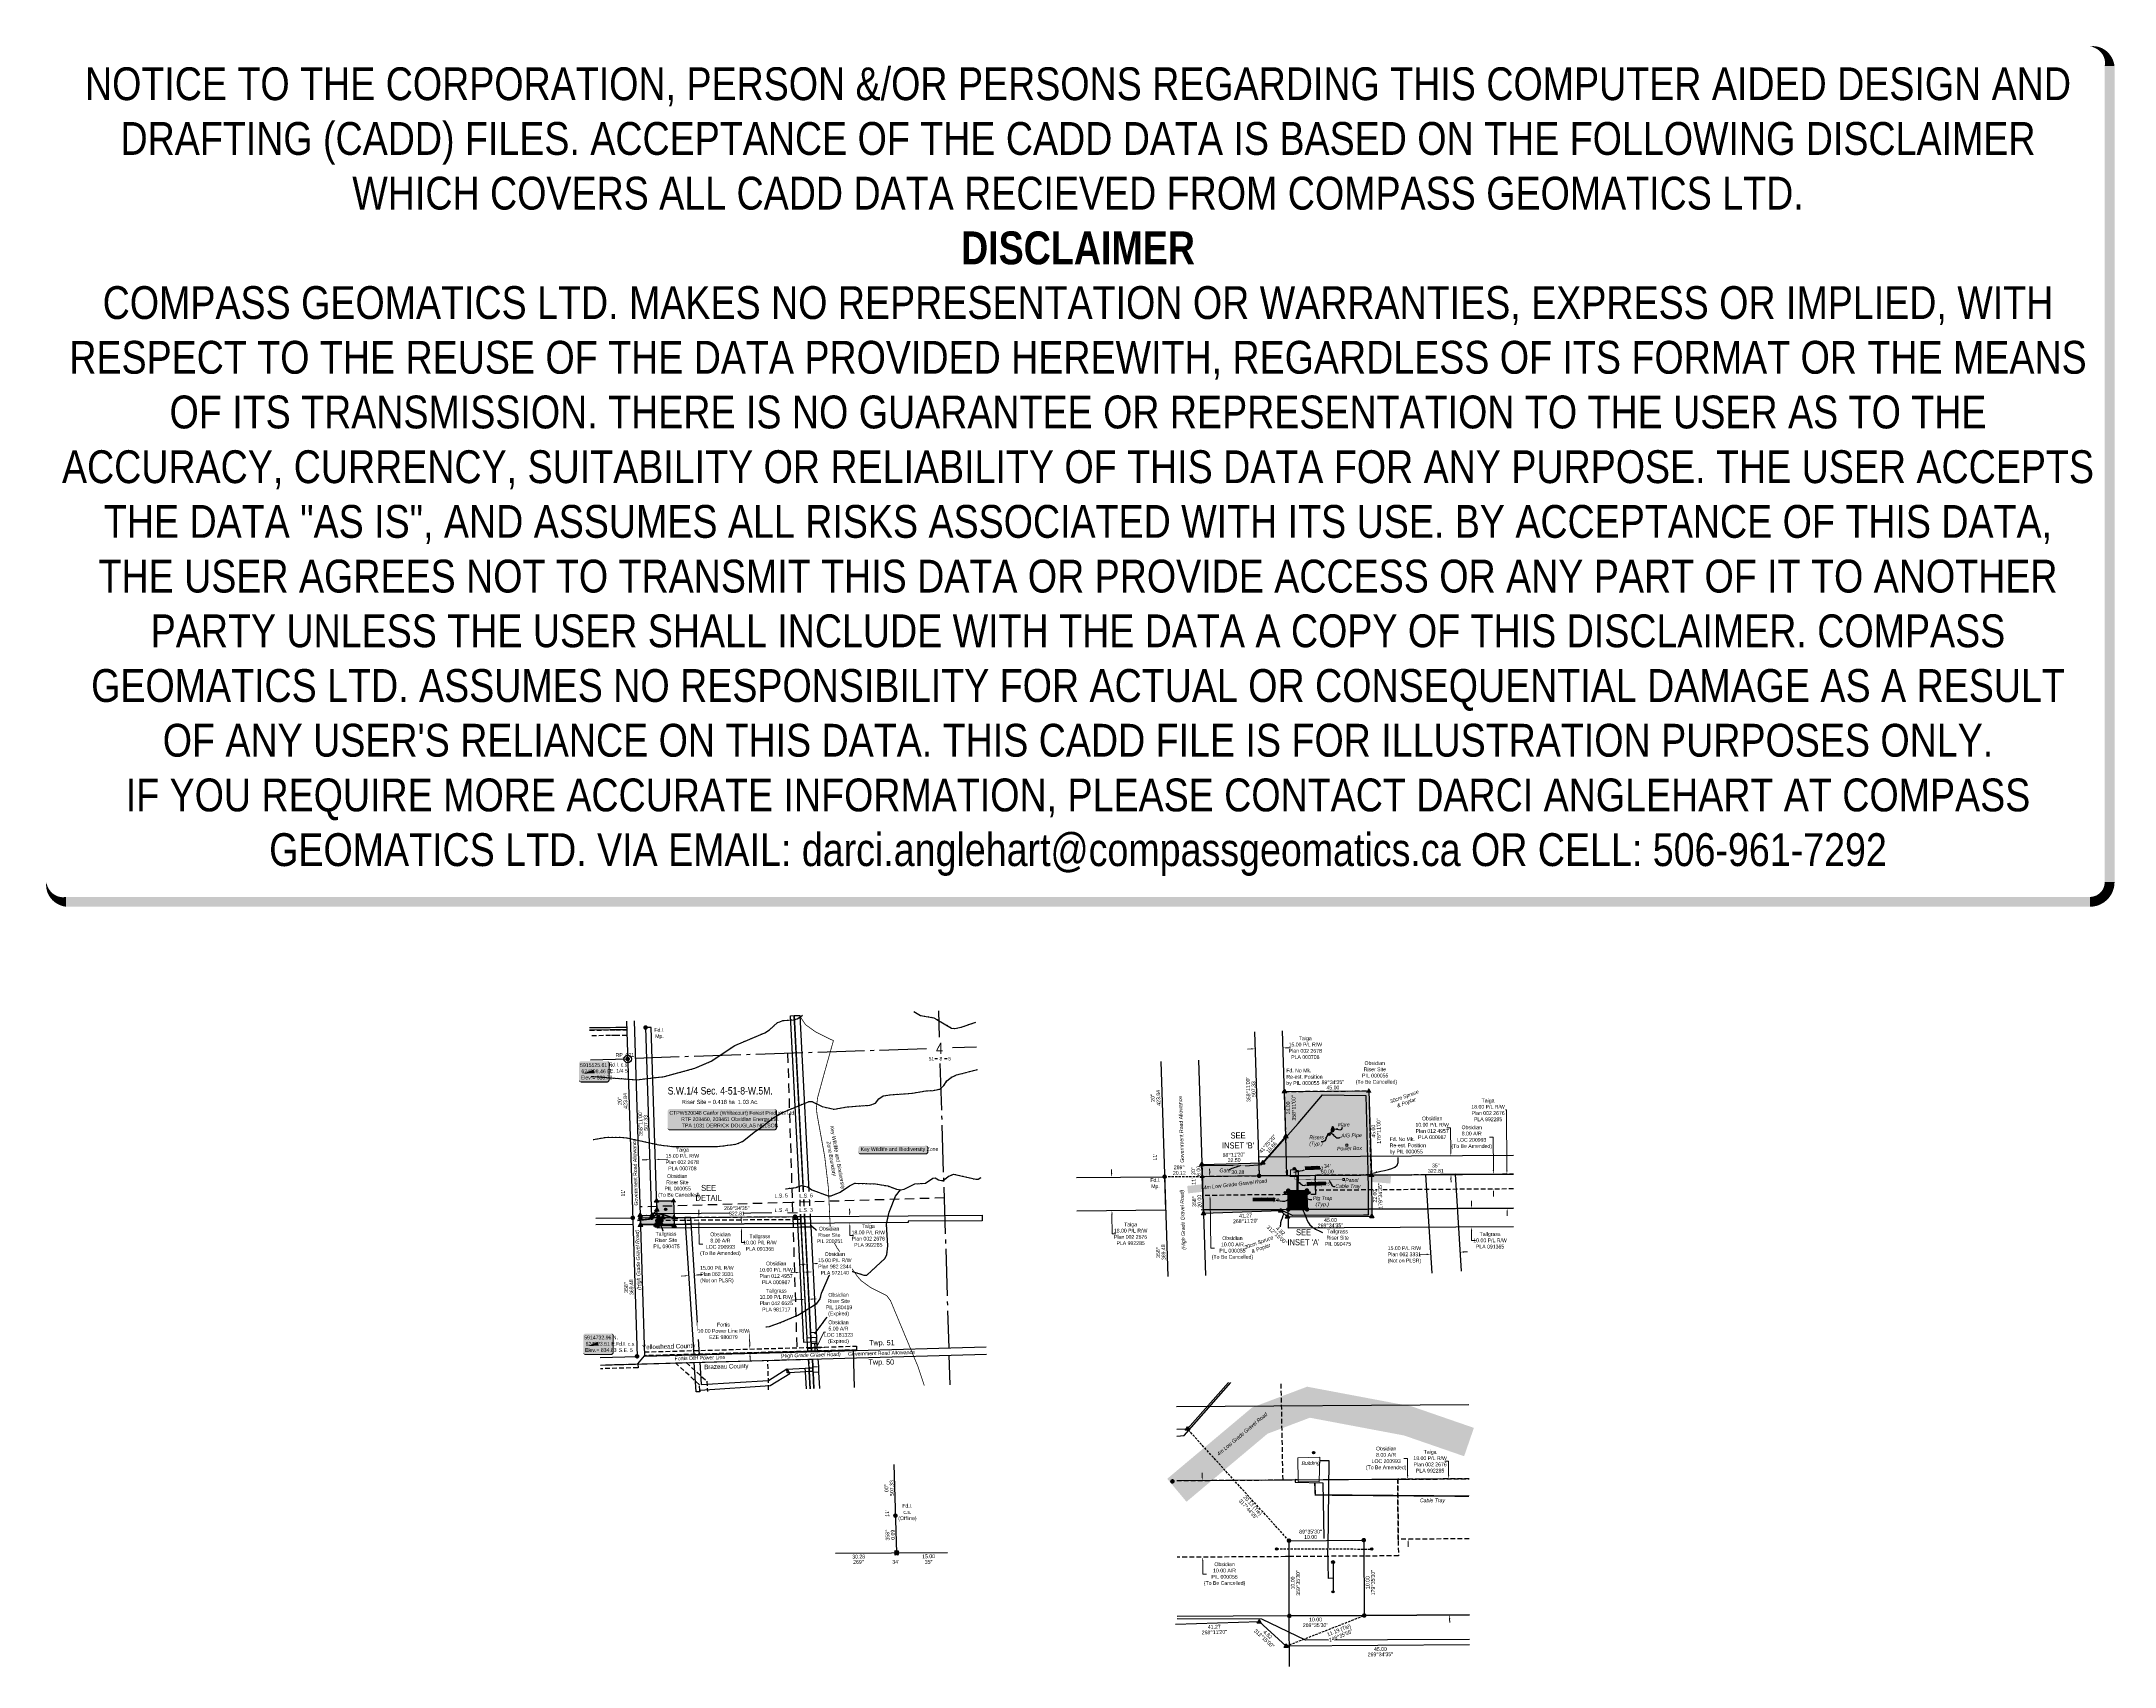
# Model space of a CAD drawing. Extents: x 622735 to 628263, y 5913906 to 5918239.
import ezdxf
from ezdxf.enums import TextEntityAlignment as Align

# ---------------------------------------------------------------- set-up
doc = ezdxf.new("R2010")
doc.units = 0
doc.header["$LTSCALE"] = 5
for name, pattern in [('BORDER2', [22.225, 6.35, -3.175, 6.35, -3.175, 0, -3.175]), ('DASHDOT2', [12.7, 6.35, -3.175, 0, -3.175]), ('foc-ACCESSROAD', [3.75, 2.5, -1.25]), ('foc-FLOWLINE', [3.75, 2.5, -1.25]), ('foc-LSD', [8, 5, -3]), ('foc-QUARTERLINE', [33, 25, -3, 2, -3]), ('foc-TIELINE', [1.875, 1.25, -0.625]), ('foc-WHEELTRACKS', [2, 0.4, -1.6]), ('UG_PIPE', [1.875, 1.25, -0.625])]:
    doc.linetypes.add(name, pattern=pattern)
for name, color, linetype in [('10', 1, 'Continuous'), ('35', 37, 'Continuous'), ('9', 3, 'Continuous'), ('AS-CABLE', 224, 'foc-CABLE'), ('AS-FENCE', 48, 'foc-FENCE'), ('AS-PIPE-AG', 44, 'Continuous'), ('AS-PIPE-UG', 44, 'UG_PIPE'), ('AS-PIPE-UG-T', 44, 'Continuous'), ('AS-POWER', 104, 'foc-POWER'), ('AS-ROADS', 254, 'Continuous'), ('AS-SYMBOL', 7, 'Continuous'), ('AS-WILDLIFE', 131, 'DASHDOT2'), ('AS-WILDLIFE-BLOCK', 131, 'Continuous'), ('C-AR', 13, 'foc-ACCESSROAD'), ('C-RW', 13, 'Continuous'), ('C-SYMBOL', 7, 'Continuous'), ('C-WS', 13, 'foc-ACCESSROAD'), ('D-TXT', 6, 'Continuous'), ('DETAIL-T', 7, 'Continuous'), ('F-AR', 190, 'foc-ACCESSROAD'), ('F-EZE', 190, 'foc-FLOWLINE'), ('F-RW', 190, 'Continuous'), ('F-WS', 190, 'foc-ACCESSROAD'), ('L-33', 7, 'Continuous'), ('L-AREAREQUIRED', 7, 'Continuous'), ('L-BD', 7, 'Continuous'), ('L-BD1', 253, 'Continuous'), ('L-MON', 1, 'Continuous'), ('L-MON-T', 1, 'Continuous'), ('L-ROAD-T', 7, 'Continuous'), ('L-SEC', 7, 'Continuous'), ('L-SECLBL', 7, 'Continuous'), ('L-SECQ', 8, 'foc-QUARTERLINE'), ('L-SECTION-LSD', 7, 'foc-LSD'), ('L-TIE', 7, 'foc-TIELINE'), ('P-PROPOSED', 10, 'Continuous'), ('P-PROPOSED-H', 21, 'Continuous'), ('T-BUSH-T', 110, 'Continuous'), ('T-WATER-P3', 160, 'foc-WHEELTRACKS')]:
    doc.layers.add(name, color=color, linetype=linetype)
doc.layers.add('AS-COUNTY', color=7, linetype='BORDER2', lineweight=60, true_color=0xcc33ff)
for name, color, linetype, lineweight in [('AS-GENERAL', 48, 'Continuous', 18), ('C-AR-T', 13, 'Continuous', 9), ('C-RW-T', 13, 'Continuous', 9), ('C-WS-T', 13, 'Continuous', 9), ('F-EZE-T', 190, 'Continuous', 9), ('F-RW-T', 190, 'Continuous', 9), ('T-TEXT', 48, 'Continuous', 18)]:
    doc.layers.add(name, color=color, linetype=linetype, lineweight=lineweight)
doc.layers.add('DISCLAIMER', color=7, linetype='Continuous', plot=False)
doc.styles.add('100L', font='ARIALN.TTF', dxfattribs={"height": 11})
doc.styles.add('175L', font='ARIALN.TTF', dxfattribs={"height": 20})
doc.styles.add('240', font='ARIALN.TTF', dxfattribs={"height": 30})
doc.styles.add('80', font='ARIALN.TTF', dxfattribs={"height": 10})
doc.styles.add('80CG', font='ARIALN.TTF', dxfattribs={"height": 10})
doc.styles.add('80L', font='ARIALN.TTF', dxfattribs={"height": 10})
doc.styles.add('80LS', font='ARIALNI.TTF', dxfattribs={"height": 10})
doc.styles.add('foc-LtypeFont', font='ARIALN.TTF', dxfattribs={"height": 7.35})
doc.styles.add('SIMPLEX', font='ARIALN.TTF')
doc.linetypes.add('foc-CABLE', pattern='A,2,-1,["C",foc-LtypeFont,S=0.2,R=0,X=-0.625,Y=-0.75],-1.24,8', length=12.24)
doc.linetypes.add('foc-FENCE', pattern='A,10,-1,["X",foc-LtypeFont,S=0.2,R=0,X=-0.625,Y=-0.75],-1.24', length=12.24)
doc.linetypes.add('foc-POWER', pattern='A,6,-1,["P",foc-LtypeFont,S=0.2,R=0,X=-0.625,Y=-0.75],-1.24,4', length=12.24)
doc.linetypes.add('foc-POWER-NOLINE', pattern='A,0,-4,["P",foc-LtypeFont,S=0.2,R=0,X=-0.625,Y=-0.75],-8.24', length=12.24)
doc.linetypes.add('foc-TOPO-flowdirection-NOLINE', pattern='A,0,[">",foc-LtypeFont,S=0.3,R=0,X=0,Y=-0.945],-20,[">",foc-LtypeFont,S=0.3,R=0,X=0,Y=-0.945],0', length=20)
doc.dimstyles.new('Compass 5 000', dxfattribs={"dimscale": 5, "dimtxt": 9, "dimasz": 2, "dimexe": 0.2, "dimexo": 0.0625, "dimgap": 0.5, "dimtad": 0, "dimtih": 1, "dimtoh": 1, "dimzin": 0, "dimdsep": 46, "dimtxsty": '80CG', "dimcen": 0.1, "dimse1": 1, "dimse2": 1, "dimclrd": 256, "dimclrt": 256, "dimaunit": 1, "dimadec": 4, "dimazin": 0, "dimtfac": 0.06, "dimtofl": 0, "dimtmove": 0, "dimatfit": 1, "dimfxl": 0.2, "dimtolj": 1, "dimtzin": 0, "dimlwd": -1, "dimarcsym": 0})

# ---------------------------------------------------------------- blocks, each defined once
blk = doc.blocks.new('L-SECLBL')
at = {"layer": '9', "color": 7}
for p, q in [((-5.1, -27.8), (-12.3, -27.8)), ((20.7, -27.8), (13.5, -27.8))]:
    blk.add_line(p, q, dxfattribs=at)
at = {"layer": '10', "color": 2, "style": 'SIMPLEX'}
blk.add_attdef('SEC', text='', height=30, dxfattribs=at).set_placement((0, 0), align=Align.MIDDLE)
at = {"layer": '10', "color": 5, "style": '80L'}
blk.add_attdef('TWP', text='', height=9.5, dxfattribs=at).set_placement((-14.4, -27.4), align=Align.MIDDLE_RIGHT)
blk.add_attdef('RGE', text='', height=9.5, dxfattribs=at).set_placement((3.6, -27.4), align=Align.MIDDLE_CENTER)
blk.add_attdef('MER', text='', height=9.5, dxfattribs=at).set_placement((23.2, -27.4), align=Align.MIDDLE_LEFT)
blk = doc.blocks.new('*U375')
h = blk.add_hatch(color=255)
edge = h.paths.add_edge_path()
edge.add_line((-139, -28.5), (139, -28.5))
edge.add_arc((139, -22.5), 6, 270, 360)
edge.add_line((145, -22.5), (145, 21))
edge.add_arc((139, 21), 6, 0, 90)
edge.add_line((139, 27), (-139, 27))
edge.add_arc((-139, 21), 6, 90, 180)
edge.add_line((-145, 21), (-145, -22.5))
edge.add_arc((-139, -22.5), 6, 180, 270)
at = {"color": 44, "flags": 128}
blk.add_lwpolyline([(-139, -28.5, 3, 3, 0), (139, -28.5, 3, 3, 0.414214), (145, -22.5, 3, 3, 0), (145, 21, 3, 0, 0.414214), (139, 27, 0, 0, 0), (-139, 27, 0, 0, 0.414214), (-145, 21, 0, 0, 0), (-145, -22.5, 0, 3, 0.414214)], format="xyseb", close=True, dxfattribs=at)
at = {"color": 44, "style": '80'}
blk.add_attdef('ENTER_TEXT_001', (-36, -5), '', height=10, dxfattribs=at)
blk = doc.blocks.new('*D376')
at = {"layer": 'F-EZE-T', "transparency": 16777216}
for p, q in [((624622.7, 5914800.6), (624612.7, 5914800.6)), ((624623.7, 5914762.3), (624622.7, 5914800.6)), ((624624.6, 5914732.3), (624624.8, 5914722.3))]:
    blk.add_line(p, q, dxfattribs=at)
for points in [[(624625.4, 5914762.3), (624622.1, 5914762.3), (624624, 5914752.3)], [(624626.2, 5914732.3), (624622.9, 5914732.3), (624624.3, 5914742.3)]]:
    blk.add_solid(points, dxfattribs=at)
at = {"layer": 'F-EZE-T', "transparency": 16777216, "insert": (624553.6, 5914800.6), "char_height": 10, "attachment_point": 5, "style": '80CG', "bg_fill": 3, "box_fill_scale": 1.1, "bg_fill_color": 256, "bg_fill_true_color": 13158600, "bg_fill_transparency": 0}
blk.add_mtext('\\A1;Fortis\\P10.00 Power Line R/W\\PEZE 980079', dxfattribs=at)
blk = doc.blocks.new('*D377')
at = {"layer": 'C-AR-T', "transparency": 16777216}
for p, q in [((624800.7, 5914754.9), (624821.1, 5914797)), ((624821.1, 5914797), (624826.1, 5914797)), ((624788.2, 5914754.2), (624778.2, 5914753.8)), ((624798.2, 5914754.7), (624803.1, 5914755)), ((624813.1, 5914755.5), (624823.1, 5914756))]:
    blk.add_line(p, q, dxfattribs=at)
for points in [[(624788.1, 5914755.9), (624788.3, 5914752.6), (624798.2, 5914754.7)], [(624813.1, 5914757.1), (624813.2, 5914753.8), (624803.1, 5914755)]]:
    blk.add_solid(points, dxfattribs=at)
at = {"layer": 'C-AR-T', "transparency": 16777216, "insert": (624860.4, 5914797), "char_height": 10, "attachment_point": 5, "style": '80CG'}
blk.add_mtext('\\A1;Obsidian\\P5.00 A/R\\PLOC 181323\\P(Expired)', dxfattribs=at)
blk = doc.blocks.new('*D378')
at = {"layer": 'C-AR-T', "transparency": 16777216}
for p, q in [((624488, 5915113.5), (624488, 5915123.5)), ((624488.2, 5915085.5), (624488.6, 5915031.6)), ((624488.6, 5915031.6), (624498.6, 5915031.6))]:
    blk.add_line(p, q, dxfattribs=at)
for points in [[(624489.7, 5915113.5), (624486.4, 5915113.5), (624488.1, 5915103.5)], [(624489.9, 5915085.5), (624486.6, 5915085.5), (624488.2, 5915095.5)]]:
    blk.add_solid(points, dxfattribs=at)
at = {"layer": 'C-AR-T', "transparency": 16777216, "insert": (624545.6, 5915031.6), "char_height": 10, "attachment_point": 5, "style": '80CG'}
blk.add_mtext('\\A1;Obsidian\\P8.00 A/R\\PLOC 200993\\P(To Be Amended)', dxfattribs=at)
blk = doc.blocks.new('*D379')
at = {"layer": 'C-RW-T', "transparency": 16777216}
for p, q in [((624747.6, 5914956), (624733.1, 5914955.3)), ((624777.7, 5914957.6), (624787.7, 5914958.1))]:
    blk.add_line(p, q, dxfattribs=at)
for points in [[(624747.5, 5914957.7), (624747.7, 5914954.4), (624757.6, 5914956.5)], [(624777.7, 5914959.3), (624777.8, 5914955.9), (624767.8, 5914957.1)]]:
    blk.add_solid(points, dxfattribs=at)
at = {"layer": 'C-RW-T', "transparency": 16777216, "insert": (624694.1, 5914955.3), "char_height": 10, "attachment_point": 5, "style": '80CG'}
blk.add_mtext('\\A1;Obsidian\\P10.00 P/L R/W\\PPlan 012 4957\\PPLA 000987', dxfattribs=at)
blk = doc.blocks.new('*D380')
at = {"layer": 'F-RW-T', "transparency": 16777216}
for p, q in [((624601.4, 5915095.9), (624601.3, 5915105.9)), ((624601.6, 5915065.9), (624601.8, 5915036.2)), ((624601.8, 5915036.2), (624611.8, 5915036.2))]:
    blk.add_line(p, q, dxfattribs=at)
for points in [[(624603, 5915095.9), (624599.7, 5915095.9), (624601.5, 5915085.9)], [(624603.3, 5915065.9), (624599.9, 5915065.9), (624601.5, 5915075.9)]]:
    blk.add_solid(points, dxfattribs=at)
at = {"layer": 'F-RW-T', "transparency": 16777216, "insert": (624650.9, 5915036.2), "char_height": 10, "attachment_point": 5, "style": '80CG'}
blk.add_mtext('\\A1;Tallgrass\\P10.00 P/L R/W\\PPLA 091365', dxfattribs=at)
blk = doc.blocks.new('*D381')
at = {"layer": 'C-RW-T', "transparency": 16777216}
for p, q in [((624766.6, 5914978.3), (624756.6, 5914977.8)), ((624801.5, 5914980.1), (624811.5, 5914980.6))]:
    blk.add_line(p, q, dxfattribs=at)
for points in [[(624766.5, 5914979.9), (624766.7, 5914976.6), (624776.6, 5914978.8)], [(624801.4, 5914981.8), (624801.6, 5914978.4), (624791.5, 5914979.6)]]:
    blk.add_solid(points, dxfattribs=at)
at = {"layer": 'C-RW-T', "transparency": 16777216, "insert": (624850.6, 5914980.6), "char_height": 10, "attachment_point": 5, "style": '80CG', "bg_fill": 3, "box_fill_scale": 1.1, "bg_fill_color": 256, "bg_fill_true_color": 13158600, "bg_fill_transparency": 0}
blk.add_mtext('\\A1;Obsidian\\P15.00 P/L R/W\\PPlan 982 2344\\PPLA 972140', dxfattribs=at)
blk = doc.blocks.new('*D382')
at = {"layer": 'F-RW-T', "transparency": 16777216}
for p, q in [((624761.3, 5914884.1), (624733.6, 5914882.7)), ((624791.2, 5914885.6), (624801.2, 5914886.2))]:
    blk.add_line(p, q, dxfattribs=at)
for points in [[(624761.3, 5914885.8), (624761.4, 5914882.4), (624771.3, 5914884.6)], [(624791.1, 5914887.3), (624791.3, 5914884), (624781.2, 5914885.1)]]:
    blk.add_solid(points, dxfattribs=at)
at = {"layer": 'F-RW-T', "transparency": 16777216, "insert": (624694.6, 5914882.7), "char_height": 10, "attachment_point": 5, "style": '80CG'}
blk.add_mtext('\\A1;Tallgrass\\P10.00 P/L R/W\\PPlan 042 6625\\PPLA 981717', dxfattribs=at)
blk = doc.blocks.new('*U385')
h = blk.add_hatch(color=255)
edge = h.paths.add_edge_path()
edge.add_line((-86.5, -11.5), (86.5, -11.5))
edge.add_arc((86.5, -5.5), 6, 270, 360)
edge.add_line((92.5, -5.5), (92.5, 4))
edge.add_arc((86.5, 4), 6, 0, 90)
edge.add_line((86.5, 10), (-86.5, 10))
edge.add_arc((-86.5, 4), 6, 90, 180)
edge.add_line((-92.5, 4), (-92.5, -5.5))
edge.add_arc((-86.5, -5.5), 6, 180, 270)
at = {"color": 131, "flags": 128}
blk.add_lwpolyline([(-86.5, -11.5, 3, 3, 0), (86.5, -11.5, 3, 3, 0.414214), (92.5, -5.5, 3, 3, 0), (92.5, 4, 3, 0, 0.414214), (86.5, 10, 0, 0, 0), (-86.5, 10, 0, 0, 0.414214), (-92.5, 4, 0, 0, 0), (-92.5, -5.5, 0, 3, 0.414214)], format="xyseb", close=True, dxfattribs=at)
at = {"color": 131, "style": '80'}
blk.add_attdef('ENTER_TEXT_001', (-36, -5), '', height=10, dxfattribs=at)
blk = doc.blocks.new('*D452')
at = {"layer": 'F-RW-T', "transparency": 16777216}
for p, q in [((624347.3, 5915257), (624337.3, 5915256.7)), ((624382.3, 5915258.1), (624405.2, 5915258.9))]:
    blk.add_line(p, q, dxfattribs=at)
for points in [[(624347.3, 5915258.7), (624347.4, 5915255.4), (624357.3, 5915257.4)], [(624382.3, 5915259.8), (624382.4, 5915256.5), (624372.3, 5915257.8)]]:
    blk.add_solid(points, dxfattribs=at)
at = {"layer": 'F-RW-T', "transparency": 16777216, "insert": (624444.3, 5915258.9), "char_height": 10, "attachment_point": 5, "style": '80CG'}
blk.add_mtext('\\A1;Taiga\\P15.00 P/L R/W\\PPlan 002 2678\\PPLA 000708', dxfattribs=at)
blk = doc.blocks.new('RISER')
h = blk.add_hatch(color=255)
h.dxf.hatch_style = 1
edge = h.paths.add_edge_path()
edge.add_arc((0, 0), 0.7, 0, 360)
blk.add_hatch(color=48).paths.add_polyline_path([(0.6, -0.2), (-0.6, -0.2, 0.774597)])
at = {"color": 48}
blk.add_line((-0.6, -0.2), (0.6, -0.2), dxfattribs=at)
blk.add_circle((0, 0), 0.6, dxfattribs=at)
blk = doc.blocks.new('PIG')
h = blk.add_hatch(color=255)
h.dxf.hatch_style = 1
edge = h.paths.add_edge_path()
edge.add_arc((0, 0), 0.85, 0, 360)
at = {"layer": 'AS-SYMBOL'}
h = blk.add_hatch(color=48, dxfattribs=at)
h.dxf.hatch_style = 1
h.paths.add_polyline_path([(-0.1, 0, 1), (-0.6, 0, 1)])
h = blk.add_hatch(color=48, dxfattribs=at)
h.dxf.hatch_style = 1
h.paths.add_polyline_path([(0.1, 0, 1), (0.6, 0, 1)])
at = {"layer": 'AS-SYMBOL', "color": 48}
for centre, radius in [((0, 0), 0.75), ((-0.3, 0), 0.225), ((0.3, 0), 0.225)]:
    blk.add_circle(centre, radius, dxfattribs=at)
blk = doc.blocks.new('fdia')
at = {"color": 255, "const_width": 1}
blk.add_lwpolyline([(-0.5, 0, 1), (0.5, 0, 1)], format="xyb", close=True, dxfattribs=at)
blk = doc.blocks.new('Fdiaa')
blk.add_blockref('fdia', (0, 0))
blk = doc.blocks.new('fdib')
at = {"color": 1, "const_width": 1.6}
blk.add_lwpolyline([(-0.4, 0, 1), (0.4, 0, 1)], format="xyb", close=True, dxfattribs=at)
at = {"color": 1}
blk.add_circle((0, 0), 0.8, dxfattribs=at)
blk = doc.blocks.new('Fdibb')
blk.add_blockref('fdib', (0, 0))
blk = doc.blocks.new('fdicc')
for name in ['Fdibb', 'Fdiaa']:
    blk.add_blockref(name, (0, 0))
blk = doc.blocks.new('FDI')
blk.add_blockref('fdicc', (0, 0))
blk = doc.blocks.new('STRIA')
blk.add_hatch(color=255).paths.add_polyline_path([(0, 1.5), (-1.5, -0.9), (1.4, -0.9)])
blk = doc.blocks.new('STRIAA')
blk.add_blockref('STRIA', (0, 0))
blk = doc.blocks.new('STRIB')
at = {"color": 1}
blk.add_solid([(-1.1, -0.7), (0, 1.1), (1, -0.7)], dxfattribs=at)
blk = doc.blocks.new('STRIBB')
blk.add_blockref('STRIB', (0, 0))
blk = doc.blocks.new('STRICC')
for name in ['STRIAA', 'STRIBB']:
    blk.add_blockref(name, (0, 0))
blk = doc.blocks.new('fdspike')
blk.add_blockref('STRICC', (0, 0))
blk = doc.blocks.new('TRIA')
blk.add_hatch(color=255).paths.add_polyline_path([(0, 1.5), (-1.5, -0.9), (1.4, -0.9)])
blk = doc.blocks.new('TRIAA')
blk.add_blockref('TRIA', (0, 0))
blk = doc.blocks.new('TRIB')
at = {"color": 1}
blk.add_lwpolyline([(-1.1, -0.7), (0, 1.1), (1, -0.7)], close=True, dxfattribs=at)
blk = doc.blocks.new('TRIBB')
blk.add_blockref('TRIB', (0, 0))
blk = doc.blocks.new('TRICC')
for name in ['TRIAA', 'TRIBB']:
    blk.add_blockref(name, (0, 0))
blk = doc.blocks.new('plspike')
blk.add_blockref('TRICC', (0, 0))
blk = doc.blocks.new('FLARE')
h = blk.add_hatch(color=255)
h.dxf.hatch_style = 1
h.paths.add_polyline_path([(0.2, 2.4, 0.114147), (0.1, 2.4), (0.1, 2.4, 0.261551), (0, 2.4), (0, 2.4, 0.131268), (0, 2.4), (0, 2.3, 0.041497), (0, 2.3), (-0.1, 2.3, 0.015174), (-0.1, 2.3), (-0.1, 2.2, 0.004376), (-0.1, 2.2), (-0.1, 2.2), (-0.1, 2.1), (-0.1, 2), (-0.1, 2), (-0.1, 1.9), (-0.1, 1.8), (-0.2, 1.8), (-0.2, 1.7), (-0.2, 1.6), (-0.3, 1.5), (-0.3, 1.5), (-0.3, 1.4), (-0.4, 1.3), (-0.4, 1.2, 0.000505), (-0.4, 1.2), (-0.4, 1.2, 0.002398), (-0.4, 1.2), (-0.5, 1.1, 0.004177), (-0.5, 1.1), (-0.5, 1, 0.005735), (-0.5, 1), (-0.5, 1, 0.006994), (-0.5, 0.9), (-0.6, 0.9, 0.00791), (-0.6, 0.9), (-0.6, 0.8, 0.008323), (-0.6, 0.8), (-0.6, 0.7, 0.008095), (-0.6, 0.7), (-0.7, 0.6, 0.008067), (-0.7, 0.6), (-0.7, 0.5, 0.008387), (-0.7, 0.5), (-0.7, 0.4, 0.009056), (-0.7, 0.4), (-0.7, 0.3, 0.010123), (-0.7, 0.3), (-0.7, 0.2, 0.011689), (-0.7, 0.2), (-0.7, 0.1, 0.013925), (-0.7, 0.1), (-0.8, 0, 0.016488), (-0.8, 0), (-0.7, -0.1, 0.017255), (-0.7, -0.1), (-0.7, -0.2, 0.01735), (-0.7, -0.2), (-0.7, -0.3, 0.017311), (-0.7, -0.3), (-0.7, -0.4, 0.01715), (-0.7, -0.4), (-0.7, -0.4, 0.016886), (-0.7, -0.4), (-0.7, -0.5, 0.016546), (-0.7, -0.5), (-0.6, -0.6, 0.016164), (-0.6, -0.6), (-0.6, -0.6, 0.016329), (-0.6, -0.6), (-0.6, -0.7, 0.018828), (-0.6, -0.7), (-0.5, -0.7, 0.022087), (-0.5, -0.7), (-0.5, -0.7, 0.025345), (-0.5, -0.8), (-0.5, -0.8, 0.028234), (-0.5, -0.8), (-0.4, -0.8, 0.030298), (-0.4, -0.8), (-0.4, -0.8, 0.031129), (-0.4, -0.8), (-0.3, -0.9, 0.030544), (-0.3, -0.9), (-0.3, -0.9, 0.028465), (-0.3, -0.9), (-0.2, -0.9, 0.025311), (-0.2, -0.9), (-0.2, -0.9, 0.02283), (-0.2, -0.9), (-0.1, -0.9, 0.021226), (-0.1, -0.9), (-0.1, -0.9, 0.020401), (0, -0.9), (0, -0.9, 0.020299), (0, -0.9), (0.1, -0.9, 0.020911), (0.1, -0.9), (0.1, -0.8, 0.022277), (0.1, -0.8), (0.2, -0.8, 0.023712), (0.2, -0.8), (0.2, -0.8, 0.022408), (0.2, -0.8), (0.2, -0.7, 0.01993), (0.2, -0.7), (0.3, -0.7, 0.017146), (0.3, -0.7), (0.3, -0.7, 0.014211), (0.3, -0.7), (0.3, -0.6, 0.011221), (0.3, -0.6), (0.4, -0.6, 0.008212), (0.4, -0.6), (0.4, -0.6, 0.005172), (0.4, -0.6), (0.4, -0.5, 0.002523), (0.4, -0.5), (0.4, -0.5, 0.001671), (0.4, -0.5), (0.5, -0.5, 0.001229), (0.5, -0.5), (0.5, -0.4, 0.00075), (0.5, -0.4), (0.5, -0.4, 0.00026), (0.5, -0.4), (0.5, -0.4), (0.6, -0.3), (0.6, -0.3), (0.6, -0.3), (0.6, -0.2, 0.001311), (0.6, -0.2), (0.7, -0.2, 0.003726), (0.7, -0.2), (0.7, -0.1, 0.006065), (0.7, -0.1), (0.7, -0.1, 0.008452), (0.7, -0.1), (0.7, -0.1, 0.010991), (0.7, 0), (0.8, 0, 0.013767), (0.8, 0), (0.8, 0, 0.016839), (0.8, 0.1), (0.8, 0.1, 0.019104), (0.8, 0.1), (0.8, 0.2, 0.016987), (0.8, 0.2), (0.8, 0.2, 0.013636), (0.8, 0.2), (0.8, 0.3, 0.010244), (0.8, 0.3), (0.9, 0.3, 0.006846), (0.9, 0.3), (0.9, 0.4, 0.003419), (0.9, 0.4), (0.9, 0.4), (0.9, 0.5), (0.9, 0.5), (0.9, 0.5), (0.9, 0.6), (0.9, 0.6, 0.001278), (0.9, 0.6), (0.9, 0.7, 0.004735), (0.9, 0.7), (0.9, 0.7, 0.008354), (0.9, 0.7), (0.9, 0.8, 0.012059), (0.9, 0.8), (0.9, 0.8, 0.015712), (0.9, 0.8), (0.9, 0.8, 0.018457), (0.9, 0.9), (0.9, 0.9, 0.018102), (0.9, 0.9), (0.9, 0.9, 0.016533), (0.9, 0.9), (0.9, 1, 0.014576), (0.9, 1), (0.9, 1, 0.012435), (0.9, 1), (0.8, 1.1, 0.010283), (0.8, 1.1), (0.8, 1.1, 0.00824), (0.8, 1.1), (0.8, 1.2, 0.00638), (0.8, 1.2), (0.8, 1.2, 0.004735), (0.8, 1.2), (0.8, 1.3, 0.003388), (0.8, 1.3), (0.7, 1.3, 0.002345), (0.7, 1.3), (0.7, 1.4, 0.001492), (0.7, 1.4), (0.7, 1.5, 0.000746), (0.7, 1.5), (0.6, 1.5), (0.6, 1.6), (0.6, 1.6), (0.5, 1.7), (0.5, 1.7), (0.5, 1.8), (0.5, 1.8), (0.4, 1.9), (0.4, 1.9), (0.4, 2), (0.4, 2), (0.4, 2.1, 0.000332), (0.4, 2.1), (0.3, 2.1, 0.001849), (0.3, 2.1), (0.3, 2.2, 0.0038), (0.3, 2.2), (0.3, 2.2, 0.006473), (0.3, 2.2), (0.2, 2.3, 0.010865), (0.2, 2.3), (0.2, 2.3, 0.019524), (0.2, 2.3), (0.2, 2.4, 0.041077), (0.2, 2.4)])
at = {"color": 48, "flags": 128}
for points in [[(0.1, -0.7), (0.1, -0.7), (0, -0.8), (0, -0.8), (-0.1, -0.8), (-0.1, -0.8), (-0.2, -0.8), (-0.2, -0.8), (-0.2, -0.8), (-0.3, -0.8), (-0.3, -0.8), (-0.4, -0.7), (-0.4, -0.7), (-0.4, -0.7), (-0.5, -0.6), (-0.5, -0.6), (-0.5, -0.6), (-0.5, -0.5), (-0.6, -0.5), (-0.6, -0.4), (-0.6, -0.3), (-0.6, -0.3), (-0.6, -0.2), (-0.6, -0.1), (-0.7, 0), (-0.6, 0.1), (-0.6, 0.2), (-0.6, 0.3), (-0.6, 0.4), (-0.6, 0.5), (-0.6, 0.6), (-0.5, 0.7), (-0.5, 0.7), (-0.5, 0.8), (-0.4, 0.9), (-0.4, 1), (-0.4, 1.1), (-0.3, 1.1), (-0.3, 1.2), (-0.3, 1.3), (-0.2, 1.3), (-0.2, 1.4), (-0.2, 1.5), (-0.1, 1.6), (-0.1, 1.6), (-0.1, 1.7), (0, 1.8), (0, 1.9), (0, 2), (0, 2), (0, 2.1), (0, 2.2), (0, 2.2), (0, 2.3), (0.1, 2.3), (0.1, 2.3), (0.1, 2.3), (0.1, 2.3), (0.1, 2.3), (0.1, 2.3), (0.2, 2.2), (0.2, 2.2), (0.2, 2.1), (0.2, 2.1), (0.3, 2), (0.3, 2), (0.3, 1.9), (0.3, 1.9), (0.4, 1.8), (0.4, 1.8), (0.4, 1.7), (0.4, 1.7), (0.5, 1.6), (0.5, 1.6), (0.5, 1.5), (0.5, 1.5), (0.6, 1.4), (0.6, 1.4), (0.6, 1.3), (0.7, 1.2), (0.7, 1.2), (0.7, 1.1), (0.7, 1.1), (0.8, 1), (0.8, 1), (0.8, 1), (0.8, 0.9), (0.8, 0.9), (0.8, 0.8), (0.8, 0.8), (0.8, 0.8), (0.8, 0.7), (0.8, 0.7), (0.8, 0.6), (0.8, 0.6), (0.8, 0.6), (0.8, 0.5), (0.8, 0.5), (0.8, 0.4), (0.8, 0.4), (0.8, 0.3), (0.8, 0.3), (0.7, 0.2), (0.7, 0.2), (0.7, 0.1), (0.7, 0.1), (0.7, 0), (0.7, 0), (0.6, 0), (0.6, -0.1), (0.6, -0.1), (0.6, -0.2), (0.5, -0.2), (0.5, -0.2), (0.5, -0.3), (0.5, -0.3), (0.4, -0.4), (0.4, -0.4), (0.4, -0.4), (0.4, -0.4), (0.3, -0.5), (0.3, -0.5), (0.3, -0.5), (0.3, -0.6), (0.2, -0.6), (0.2, -0.6), (0.2, -0.7), (0.1, -0.7)], [(0, -0.7), (0, -0.8), (0, -0.8), (-0.1, -0.8), (-0.1, -0.8), (-0.1, -0.8), (-0.1, -0.8), (-0.2, -0.8), (-0.2, -0.8), (-0.2, -0.8), (-0.2, -0.8), (-0.2, -0.8), (-0.3, -0.7), (-0.3, -0.7), (-0.3, -0.7), (-0.3, -0.7), (-0.3, -0.7), (-0.3, -0.6), (-0.4, -0.6), (-0.4, -0.6), (-0.4, -0.5), (-0.4, -0.5), (-0.4, -0.5), (-0.4, -0.4), (-0.4, -0.4), (-0.4, -0.3), (-0.4, -0.3), (-0.4, -0.2), (-0.4, -0.1), (-0.4, -0.1), (-0.4, 0), (-0.3, 0), (-0.3, 0.1), (-0.3, 0.1), (-0.3, 0.2), (-0.3, 0.2), (-0.3, 0.2), (-0.2, 0.3), (-0.2, 0.3), (-0.2, 0.4), (-0.2, 0.4), (-0.2, 0.4), (-0.1, 0.5), (-0.1, 0.5), (-0.1, 0.6), (-0.1, 0.6), (-0.1, 0.7), (-0.1, 0.7), (0, 0.7), (0, 0.8), (0, 0.8), (0, 0.9), (0, 0.9), (0, 0.9), (0, 0.9), (0, 1), (0, 1), (0, 1), (0, 1), (0, 0.9), (0, 0.9), (0.1, 0.9), (0.1, 0.9), (0.1, 0.8), (0.1, 0.8), (0.1, 0.8), (0.1, 0.7), (0.1, 0.7), (0.2, 0.7), (0.2, 0.7), (0.2, 0.6), (0.2, 0.6), (0.2, 0.6), (0.2, 0.5), (0.2, 0.5), (0.3, 0.5), (0.3, 0.4), (0.3, 0.4), (0.3, 0.4), (0.3, 0.3), (0.3, 0.3), (0.4, 0.3), (0.4, 0.3), (0.4, 0.2), (0.4, 0.2), (0.4, 0.2), (0.4, 0.2), (0.4, 0.1), (0.4, 0.1), (0.4, 0.1), (0.4, 0.1), (0.4, 0.1), (0.4, 0), (0.4, 0), (0.4, 0), (0.4, 0), (0.4, -0.1), (0.4, -0.1), (0.4, -0.1), (0.4, -0.1), (0.4, -0.2), (0.4, -0.2), (0.4, -0.2), (0.4, -0.2), (0.4, -0.3), (0.3, -0.3), (0.3, -0.3), (0.3, -0.3), (0.3, -0.4), (0.3, -0.4), (0.3, -0.4), (0.3, -0.4), (0.3, -0.5), (0.2, -0.5), (0.2, -0.5), (0.2, -0.5), (0.2, -0.5), (0.2, -0.6), (0.2, -0.6), (0.2, -0.6), (0.1, -0.6), (0.1, -0.6), (0.1, -0.7), (0.1, -0.7), (0.1, -0.7), (0.1, -0.7), (0.1, -0.7), (0, -0.7)]]:
    blk.add_lwpolyline(points, close=True, dxfattribs=at)
blk = doc.blocks.new('*D453')
at = {"layer": 'F-RW-T', "transparency": 16777216}
for p, q in [((626056.1, 5915555.5), (626066.1, 5915555.8)), ((625961.2, 5915552.5), (625951.2, 5915552.2))]:
    blk.add_line(p, q, dxfattribs=at)
for points in [[(626056.1, 5915557.2), (626056.2, 5915553.9), (626046.1, 5915555.2)], [(625961.1, 5915554.2), (625961.2, 5915550.9), (625971.2, 5915552.8)]]:
    blk.add_solid(points, dxfattribs=at)
at = {"layer": 'F-RW-T', "transparency": 16777216, "insert": (626105.2, 5915555.8), "char_height": 10, "attachment_point": 5, "style": '80CG'}
blk.add_mtext('\\A1;Taiga\\P15.00 P/L R/W\\PPlan 002 2678\\PPLA 000708', dxfattribs=at)
blk = doc.blocks.new('*D455')
at = {"layer": 'F-RW-T', "transparency": 16777216}
for p, q in [((626429.2, 5915004.7), (626408.5, 5915003.3)), ((626527.9, 5915011.2), (626537.9, 5915011.8))]:
    blk.add_line(p, q, dxfattribs=at)
for points in [[(626429.1, 5915006.4), (626429.3, 5915003), (626439.2, 5915005.3)], [(626527.8, 5915012.9), (626528, 5915009.5), (626517.9, 5915010.5)]]:
    blk.add_solid(points, dxfattribs=at)
at = {"layer": 'F-RW-T', "transparency": 16777216, "insert": (626369.4, 5915003.3), "char_height": 10, "attachment_point": 5, "style": '80CG'}
blk.add_mtext('\\A1;15.00 P/L R/W\\PPlan 062 3331\\P(Not on PLSR)', dxfattribs=at)
blk = doc.blocks.new('*D456')
at = {"layer": 'F-RW-T', "transparency": 16777216}
for p, q in [((625588.7, 5915220.6), (625588.7, 5915230.6)), ((625589.7, 5915111.2), (625590.2, 5915059.6)), ((625590.2, 5915059.6), (625600.2, 5915059.6))]:
    blk.add_line(p, q, dxfattribs=at)
for points in [[(625590.4, 5915220.6), (625587.1, 5915220.6), (625588.8, 5915210.6)], [(625591.4, 5915111.2), (625588.1, 5915111.1), (625589.6, 5915121.2)]]:
    blk.add_solid(points, dxfattribs=at)
at = {"layer": 'F-RW-T', "transparency": 16777216, "insert": (625639.3, 5915059.6), "char_height": 10, "attachment_point": 5, "style": '80CG'}
blk.add_mtext('\\A1;Taiga\\P18.00 P/L R/W\\PPlan 002 2676\\PPLA 992285', dxfattribs=at)
blk = doc.blocks.new('*D457')
at = {"layer": 'F-RW-T', "transparency": 16777216}
for p, q in [((626548.2, 5915137.1), (626548.1, 5915147.1)), ((626548.5, 5915067.1), (626548.7, 5915042)), ((626548.7, 5915042), (626558.7, 5915042))]:
    blk.add_line(p, q, dxfattribs=at)
for points in [[(626549.8, 5915137.2), (626546.5, 5915137.1), (626548.2, 5915127.1)], [(626550.2, 5915067.1), (626546.9, 5915067.1), (626548.5, 5915077.1)]]:
    blk.add_solid(points, dxfattribs=at)
at = {"layer": 'F-RW-T', "transparency": 16777216, "insert": (626597.8, 5915042), "char_height": 10, "attachment_point": 5, "style": '80CG'}
blk.add_mtext('\\A1;Tallgrass\\P10.00 P/L R/W\\PPLA 091365', dxfattribs=at)
blk = doc.blocks.new('*D458')
at = {"layer": 'F-RW-T', "transparency": 16777216}
for p, q in [((624451.1, 5914947.7), (624441.1, 5914947)), ((624486.6, 5914949.9), (624497.2, 5914950.6))]:
    blk.add_line(p, q, dxfattribs=at)
for points in [[(624451, 5914949.3), (624451.2, 5914946), (624461.1, 5914948.3)], [(624486.5, 5914951.6), (624486.7, 5914948.2), (624476.6, 5914949.3)]]:
    blk.add_solid(points, dxfattribs=at)
at = {"layer": 'F-RW-T', "transparency": 16777216, "insert": (624536.3, 5914950.6), "char_height": 10, "attachment_point": 5, "style": '80CG'}
blk.add_mtext('\\A1;15.00 P/L R/W\\PPlan 062 3331\\P(Not on PLSR)', dxfattribs=at)
blk = doc.blocks.new('*D459')
at = {"layer": 'F-RW-T', "transparency": 16777216}
for p, q in [((624890.3, 5915116.4), (624890.2, 5915126.4)), ((624890.7, 5915078.2), (624890.9, 5915054.9)), ((624890.9, 5915054.9), (624900.9, 5915054.9))]:
    blk.add_line(p, q, dxfattribs=at)
for points in [[(624891.9, 5915116.4), (624888.6, 5915116.3), (624890.4, 5915106.4)], [(624892.4, 5915078.2), (624889, 5915078.2), (624890.6, 5915088.2)]]:
    blk.add_solid(points, dxfattribs=at)
at = {"layer": 'F-RW-T', "transparency": 16777216, "insert": (624940, 5915054.9), "char_height": 10, "attachment_point": 5, "style": '80CG'}
blk.add_mtext('\\A1;Taiga\\P18.00 P/L R/W\\PPlan 002 2676\\PPLA 992285', dxfattribs=at)
blk = doc.blocks.new('*D461')
at = {"layer": 'C-RW-T', "transparency": 16777216}
for p, q in [((626492.6, 5915342), (626482.6, 5915342)), ((626493.1, 5915277.5), (626492.6, 5915342)), ((626493.6, 5915207.5), (626493.7, 5915197.5))]:
    blk.add_line(p, q, dxfattribs=at)
for points in [[(626494.8, 5915277.5), (626491.4, 5915277.5), (626493.2, 5915267.5)], [(626495.3, 5915207.5), (626492, 5915207.5), (626493.6, 5915217.5)]]:
    blk.add_solid(points, dxfattribs=at)
at = {"layer": 'C-RW-T', "transparency": 16777216, "insert": (626443.5, 5915342), "char_height": 10, "attachment_point": 5, "style": '80CG'}
blk.add_mtext('\\A1;Obsidian\\P10.00 P/L R/W\\PPlan 012 4957\\PPLA 000987', dxfattribs=at)
blk = doc.blocks.new('*D462')
at = {"layer": 'C-AR-T', "transparency": 16777216}
for p, q in [((626605.9, 5915317), (626595.9, 5915317)), ((626606.6, 5915228.9), (626605.9, 5915317)), ((626607, 5915168.9), (626607, 5915158.9))]:
    blk.add_line(p, q, dxfattribs=at)
for points in [[(626608.2, 5915228.9), (626604.9, 5915228.8), (626606.6, 5915218.9)], [(626608.6, 5915168.9), (626605.3, 5915168.9), (626606.9, 5915178.9)]]:
    blk.add_solid(points, dxfattribs=at)
at = {"layer": 'C-AR-T', "transparency": 16777216, "insert": (626548.9, 5915317), "char_height": 10, "attachment_point": 5, "style": '80CG'}
blk.add_mtext('\\A1;Obsidian\\P8.00 A/R\\PLOC 200993\\P(To Be Amended)', dxfattribs=at)
blk = doc.blocks.new('*U464')
h = blk.add_hatch(color=254)
edge = h.paths.add_edge_path()
edge.add_line((-34, -28.5), (34, -28.5))
edge.add_arc((34, -22.5), 6, 270, 360)
edge.add_line((40, -22.5), (40, 21))
edge.add_arc((34, 21), 6, 0, 90)
edge.add_line((34, 27), (-34, 27))
edge.add_arc((-34, 21), 6, 90, 180)
edge.add_line((-40, 21), (-40, -22.5))
edge.add_arc((-34, -22.5), 6, 180, 270)
at = {"color": 1, "flags": 128}
blk.add_lwpolyline([(-34, -28.5, 3, 3, 0), (34, -28.5, 3, 3, 0.414214), (40, -22.5, 3, 3, 0), (40, 21, 3, 0, 0.414214), (34, 27, 0, 0, 0), (-34, 27, 0, 0, 0.414214), (-40, 21, 0, 0, 0), (-40, -22.5, 0, 3, 0.414214)], format="xyseb", close=True, dxfattribs=at)
blk.add_lwpolyline([(-28.6, -6.2, 0, 10, 0), (0, 0, 5, 5, 0)], format="xyseb", dxfattribs=at)
at = {"color": 1, "style": '80'}
blk.add_attdef('ENTER_TEXT_001', (-36, -5), '', height=10, dxfattribs=at)
blk = doc.blocks.new('*D466')
at = {"layer": 'F-RW-T', "transparency": 16777216}
for p, q in [((626641.5, 5915389.8), (626631.5, 5915389.8)), ((626642.7, 5915229.3), (626641.5, 5915389.8)), ((626643.4, 5915117.7), (626643.5, 5915107.7))]:
    blk.add_line(p, q, dxfattribs=at)
for points in [[(626644.3, 5915229.3), (626641, 5915229.2), (626642.7, 5915219.3)], [(626645.1, 5915117.7), (626641.8, 5915117.6), (626643.4, 5915127.7)]]:
    blk.add_solid(points, dxfattribs=at)
at = {"layer": 'F-RW-T', "transparency": 16777216, "insert": (626592.5, 5915389.8), "char_height": 10, "attachment_point": 5, "style": '80CG', "bg_fill": 3, "box_fill_scale": 1.1, "bg_fill_color": 256, "bg_fill_true_color": 13158600, "bg_fill_transparency": 0}
blk.add_mtext('\\A1;Taiga\\P18.00 P/L R/W\\PPlan 002 2676\\PPLA 992285', dxfattribs=at)
blk = doc.blocks.new('*D467')
at = {"layer": 'C-RW-T', "transparency": 16777216}
for p, q in [((625850.2, 5915222.9), (625850.1, 5915232.9)), ((625851.2, 5915151.7), (625852.9, 5915021.5)), ((625852.9, 5915021.5), (625862.9, 5915021.5))]:
    blk.add_line(p, q, dxfattribs=at)
for points in [[(625851.9, 5915222.9), (625848.5, 5915222.9), (625850.3, 5915212.9)], [(625852.8, 5915151.8), (625849.5, 5915151.7), (625851, 5915161.7)]]:
    blk.add_solid(points, dxfattribs=at)
at = {"layer": 'C-RW-T', "transparency": 16777216, "insert": (625910.9, 5915021.5), "char_height": 10, "attachment_point": 5, "style": '80CG'}
blk.add_mtext('\\A1;Obsidian\\P10.00 A/R\\PPIL 000055\\P(To Be Cancelled)', dxfattribs=at)
blk = doc.blocks.new('*D469')
at = {"layer": 'F-RW-T', "transparency": 16777216}
for p, q in [((626487.1, 5914453), (626477.1, 5914453)), ((626487.4, 5914416.6), (626487.1, 5914453)), ((626490, 5914033.3), (626490.1, 5914023.3))]:
    blk.add_line(p, q, dxfattribs=at)
for points in [[(626489, 5914416.6), (626485.7, 5914416.6), (626487.4, 5914406.6)], [(626491.7, 5914033.3), (626488.4, 5914033.3), (626490, 5914043.3)]]:
    blk.add_solid(points, dxfattribs=at)
at = {"layer": 'F-RW-T', "transparency": 16777216, "insert": (626438, 5914453), "char_height": 10, "attachment_point": 5, "style": '80CG'}
blk.add_mtext('\\A1;Taiga\\P18.00 P/L R/W\\PPlan 002 2676\\PPLA 992285', dxfattribs=at)
blk = doc.blocks.new('*D470')
at = {"layer": 'C-RW-T', "transparency": 16777216}
for p, q in [((625830.3, 5914412.2), (625830.2, 5914422.2)), ((625831.7, 5914187.4), (625831.9, 5914152)), ((625831.9, 5914152), (625841.9, 5914152))]:
    blk.add_line(p, q, dxfattribs=at)
for points in [[(625832, 5914412.2), (625828.6, 5914412.2), (625830.4, 5914402.2)], [(625833.3, 5914187.5), (625830, 5914187.4), (625831.6, 5914197.4)]]:
    blk.add_solid(points, dxfattribs=at)
at = {"layer": 'C-RW-T', "transparency": 16777216, "insert": (625889.8, 5914152), "char_height": 10, "attachment_point": 5, "style": '80CG'}
blk.add_mtext('\\A1;Obsidian\\P10.00 A/R\\PPIL 000055\\P(To Be Cancelled)', dxfattribs=at)
blk = doc.blocks.new('*D471')
at = {"layer": 'C-AR-T', "transparency": 16777216}
for p, q in [((626377.8, 5914460.4), (626367.8, 5914460.4)), ((626378.1, 5914415.2), (626377.8, 5914460.4)), ((626379.4, 5914235.3), (626379.4, 5914225.3))]:
    blk.add_line(p, q, dxfattribs=at)
for points in [[(626379.8, 5914415.2), (626376.5, 5914415.2), (626378.2, 5914405.2)], [(626381, 5914235.3), (626377.7, 5914235.3), (626379.3, 5914245.3)]]:
    blk.add_solid(points, dxfattribs=at)
at = {"layer": 'C-AR-T', "transparency": 16777216, "insert": (626320.8, 5914460.4), "char_height": 10, "attachment_point": 5, "style": '80CG'}
blk.add_mtext('\\A1;Obsidian\\P8.00 A/R\\PLOC 200993\\P(To Be Amended)', dxfattribs=at)
blk = doc.blocks.new('TEMP')
h = blk.add_hatch(color=255)
h.dxf.hatch_style = 1
h.paths.add_polyline_path([(0, 0.3), (-0.7, 1.2), (-0.7, 0.7), (-1.2, 0.7), (-0.3, 0), (-1.2, -0.7), (-0.7, -0.7), (-0.7, -1.2), (0, -0.3), (0.7, -1.2), (0.7, -0.7), (1.2, -0.7), (0.3, 0), (1.2, 0.7), (0.7, 0.7), (0.7, 1.2)])
h.paths.add_polyline_path([(0.6, 0.8), (0.6, 0.6), (0.8, 0.6), (0.1, 0), (0.8, -0.6), (0.6, -0.6), (0.6, -0.8), (0, -0.1), (-0.6, -0.8), (-0.6, -0.6), (-0.8, -0.6), (-0.1, 0), (-0.8, 0.6), (-0.6, 0.6), (-0.6, 0.8), (0, 0.1)], flags=16)
h = blk.add_hatch(color=1)
h.dxf.hatch_style = 1
h.paths.add_polyline_path([(0, 0.1), (-0.6, 0.8), (-0.6, 0.6), (-0.8, 0.6), (-0.1, 0), (-0.8, -0.6), (-0.6, -0.6), (-0.6, -0.8), (0, -0.1), (0.6, -0.8), (0.6, -0.6), (0.8, -0.6), (0.1, 0), (0.8, 0.6), (0.6, 0.6), (0.6, 0.8)])
at = {"color": 1}
for p, q in [((-0.1, 0), (0.1, 0)), ((0, 0.1), (0, -0.1))]:
    blk.add_line(p, q, dxfattribs=at)
at = {"color": 255, "flags": 128}
blk.add_lwpolyline([(-0.3, 0), (-1.2, 0.7), (-0.7, 0.7), (-0.7, 1.2), (0, 0.3), (0.7, 1.2), (0.7, 0.7), (1.2, 0.7), (0.3, 0), (1.2, -0.7), (0.7, -0.7), (0.7, -1.2), (0, -0.3), (-0.7, -1.2), (-0.7, -0.7), (-1.2, -0.7)], close=True, dxfattribs=at)
at = {"color": 1, "flags": 128}
blk.add_lwpolyline([(-0.1, 0), (-0.8, 0.6), (-0.6, 0.6), (-0.6, 0.8), (0, 0.1), (0.6, 0.8), (0.6, 0.6), (0.8, 0.6), (0.1, 0), (0.8, -0.6), (0.6, -0.6), (0.6, -0.8), (0, -0.1), (-0.6, -0.8), (-0.6, -0.6), (-0.8, -0.6)], close=True, dxfattribs=at)
blk = doc.blocks.new('Disclaimer_Legal')
at = {"layer": 'DISCLAIMER', "color": 254, "flags": 128}
blk.add_lwpolyline([(-3612.9, -1104.6, 37.5, 37.5, 0), (4096.1, -1104.6, 37.5, 37.5, 0.414214), (4171.1, -1029.6, 37.5, 37.5, 0), (4171.1, 2078.7, 37.5, 0, 0.414214), (4096.1, 2153.7, 0, 0, 0), (-3612.9, 2153.7, 0, 0, 0.414214), (-3687.9, 2078.7, 0, 0, 0), (-3687.9, -1029.6, 0, 37.5, 0.414214)], format="xyseb", close=True, dxfattribs=at)
at = {"layer": 'DISCLAIMER', "color": 254, "insert": (241.6, 533.9), "char_height": 125, "width": 7717.568, "attachment_point": 5, "style": '80'}
blk.add_mtext('NOTICE TO THE CORPORATION, PERSON &/OR PERSONS REGARDING THIS COMPUTER AIDED DESIGN AND DRAFTING (CADD) FILES. ACCEPTANCE OF THE CADD DATA IS BASED ON THE FOLLOWING DISCLAIMER WHICH COVERS ALL CADD DATA RECIEVED FROM COMPASS GEOMATICS LTD.\\P{\\fArial Narrow|b1|i0|c0|p34;DISCLAIMER}\\PCOMPASS GEOMATICS LTD. MAKES NO REPRESENTATION OR WARRANTIES, EXPRESS OR IMPLIED, WITH RESPECT TO THE REUSE OF THE DATA PROVIDED HEREWITH, REGARDLESS OF ITS FORMAT OR THE MEANS OF ITS TRANSMISSION. THERE IS NO GUARANTEE OR REPRESENTATION TO THE USER AS TO THE ACCURACY, CURRENCY, SUITABILITY OR RELIABILITY OF THIS DATA FOR ANY PURPOSE. THE USER ACCEPTS THE DATA "AS IS", AND ASSUMES ALL RISKS ASSOCIATED WITH ITS USE. BY ACCEPTANCE OF THIS DATA, THE USER AGREES NOT TO TRANSMIT THIS DATA OR PROVIDE ACCESS OR ANY PART OF IT TO ANOTHER PARTY UNLESS THE USER SHALL INCLUDE WITH THE DATA A COPY OF THIS DISCLAIMER. COMPASS GEOMATICS LTD. ASSUMES NO RESPONSIBILITY FOR ACTUAL OR CONSEQUENTIAL DAMAGE AS A RESULT OF ANY USER\'S RELIANCE ON THIS DATA. THIS CADD FILE IS FOR ILLUSTRATION PURPOSES ONLY.\\PIF YOU REQUIRE MORE ACCURATE INFORMATION, PLEASE CONTACT DARCI ANGLEHART AT COMPASS GEOMATICS LTD. VIA EMAIL: darci.anglehart@compassgeomatics.ca OR CELL: 506-961-7292', dxfattribs=at)

msp = doc.modelspace()

# ---------------------------------------------------------------- hatches: boundary and pattern name
h = msp.add_hatch(color=255)
h.dxf.hatch_style = 1
h.paths.add_polyline_path([(626059.821, 5915124.483), (626059.616, 5915174.588), (626109.461, 5915174.993), (626109.801, 5915124.753)])
at = {"layer": 'P-PROPOSED-H'}
h = msp.add_hatch(color=256, dxfattribs=at)
h.dxf.hatch_style = 1
h.paths.add_polyline_path([(626057.711, 5915104.338), (626039.871, 5915120.543), (625833.631, 5915114.008), (625829.576, 5915243.938), (625991.941, 5915249.073), (626053.646, 5915319.008), (626049.811, 5915439.023), (626274.681, 5915440.698), (626281.826, 5915215.893), (626282.581, 5915105.933)])
h = msp.add_hatch(color=256, dxfattribs=at)
h.dxf.hatch_style = 1
h.paths.add_polyline_path([(624377.397, 5915080.621), (624373.829, 5915083.862), (624332.581, 5915082.555), (624331.77, 5915108.541), (624364.243, 5915109.568), (624376.584, 5915123.555), (624375.817, 5915147.558), (624420.791, 5915147.893), (624422.22, 5915102.932), (624422.371, 5915080.94)])

# ---------------------------------------------------------------- linework, layer by layer
at = {"layer": '35', "color": 3}
msp.add_circle((624298.456, 5915525.612), 9.997, dxfattribs=at)
at = {"layer": 'AS-CABLE', "linetype": 'Continuous'}
for points, const_width in [([(626203.321, 5915204.068), (626077.141, 5915205.098), (626076.806, 5915212.758)], 1), ([(626542.075, 5914359.956), (626131.828, 5914363.304), (626130.488, 5914393.944)], 3.999)]:
    msp.add_lwpolyline(points, dxfattribs=dict(at, const_width=const_width))
at = {"layer": 'AS-COUNTY', "const_width": 1.999, "flags": 128}
msp.add_lwpolyline([(625254.996, 5914738.391), (625155.01, 5914735.583), (624877.34, 5914727.785), (624805.783, 5914725.799), (624790.796, 5914725.382), (624780.794, 5914725.105), (624672.102, 5914722.09), (624225.651, 5914709.723)], dxfattribs=at)
at = {"layer": 'AS-FENCE'}
for p, q in [((625824.521, 5915242.348), (625911.541, 5915241.973)), ((624348.163, 5915108.148), (624348.072, 5915108.197)), ((624355.048, 5915108.002), (624354.946, 5915107.972))]:
    msp.add_line(p, q, dxfattribs=at)
for points in [[(625945.456, 5915241.093), (625989.681, 5915244.738), (626086.081, 5915354.013), (626150.641, 5915430.278), (626266.216, 5915428.248), (626271.841, 5915225.698), (626272.956, 5915176.753), (626273.216, 5915108.848), (626260.101, 5915108.943), (626070.611, 5915108.268), (626041.521, 5915122.408), (625827.681, 5915123.153)], [(625762.286, 5914520.241), (625781.988, 5914521.864), (625906.517, 5914663.026)], [(626543.123, 5913977.543), (626105.708, 5913975.984), (625989.348, 5914032.544), (625763.6, 5914033.331)]]:
    msp.add_lwpolyline(points, dxfattribs=at)
at = {"layer": 'AS-GENERAL'}
msp.add_line((626057.341, 5915229.393), (626057.306, 5915214.463), dxfattribs=at)
for points in [[(626213.622, 5915298.393), (626218.62, 5915298.393), (626218.62, 5915293.394), (626213.622, 5915293.394)], [(626079.711, 5915213.788), (626080.056, 5915230.348), (626065.581, 5915229.858), (626065.611, 5915214.068)], [(626204.857, 5915207.128), (626209.855, 5915207.128), (626209.855, 5915202.129), (626204.857, 5915202.129)], [(626142.108, 5914398.064), (626143.488, 5914464.304), (626085.588, 5914462.344), (626085.708, 5914399.184)]]:
    msp.add_lwpolyline(points, close=True, dxfattribs=at)
at = {"layer": 'AS-GENERAL', "const_width": 1, "flags": 128}
msp.add_lwpolyline([(625911.086, 5915242.218), (625945.966, 5915241.243)], dxfattribs=at)
at = {"layer": 'AS-PIPE-AG'}
for p, q in [((626176.621, 5915332.988), (626177.601, 5915334.523)), ((626168.071, 5915325.008), (626168.116, 5915324.928)), ((626168.116, 5915324.928), (626176.621, 5915332.988)), ((626076.026, 5915233.288), (626075.981, 5915233.323)), ((624399.469, 5915124.755), (624399.478, 5915124.739)), ((624399.478, 5915124.739), (624401.179, 5915126.351)), ((624401.179, 5915126.351), (624401.375, 5915126.658)), ((626088.961, 5915140.538), (626088.911, 5915149.558)), ((626088.961, 5915160.383), (626088.941, 5915140.543)), ((626088.941, 5915140.543), (626088.961, 5915140.538)), ((626088.966, 5915160.373), (626088.961, 5915160.383)), ((624381.06, 5915106.411), (624381.051, 5915106.418)), ((624383.647, 5915087.861), (624383.637, 5915089.665)), ((624383.647, 5915091.83), (624383.643, 5915087.862)), ((624383.643, 5915087.862), (624383.647, 5915087.861)), ((624383.648, 5915091.828), (624383.647, 5915091.83)), ((626179.108, 5914184.444), (626179.028, 5914105.084))]:
    msp.add_line(p, q, dxfattribs=at)
for points in [[(626081.211, 5915224.528), (626081.676, 5915230.443), (626076.086, 5915230.988), (626076.026, 5915233.288)], [(626080.386, 5915227.958), (626086.096, 5915227.978), (626085.461, 5915169.698)], [(626065.151, 5915215.078), (626063.706, 5915215.453), (626063.706, 5915213.683), (626082.206, 5915213.088), (626082.881, 5915176.133)], [(626088.911, 5915149.558), (626085.881, 5915149.393), (626085.421, 5915169.013)], [(624378.885, 5915102.769), (624378.596, 5915102.844), (624378.596, 5915102.49), (624382.296, 5915102.371), (624382.431, 5915094.98)], [(624382.097, 5915104.659), (624382.19, 5915105.842), (624381.072, 5915105.951), (624381.06, 5915106.411)], [(624381.932, 5915105.345), (624383.074, 5915105.349), (624382.947, 5915093.693)], [(624383.637, 5915089.665), (624383.031, 5915089.632), (624382.939, 5915093.556)], [(626144.808, 5914454.744), (626167.648, 5914454.824), (626165.108, 5914221.704)], [(626083.868, 5914403.224), (626078.088, 5914404.724), (626078.088, 5914397.644), (626152.088, 5914395.264), (626154.788, 5914247.444)], [(626178.908, 5914141.144), (626166.788, 5914140.484), (626164.948, 5914218.964)]]:
    msp.add_lwpolyline(points, dxfattribs=at)
at = {"layer": 'AS-PIPE-UG'}
for p, q in [((626051.376, 5915169.148), (626051.301, 5915169.093)), ((626051.301, 5915169.093), (626114.681, 5915169.063)), ((624376.13, 5915093.583), (624376.115, 5915093.572)), ((624376.115, 5915093.572), (624388.791, 5915093.566)), ((626028.468, 5914219.284), (626281.988, 5914219.164))]:
    msp.add_line(p, q, dxfattribs=at)
at = {"layer": 'AS-POWER', "linetype": 'foc-POWER-NOLINE', "flags": 128}
msp.add_lwpolyline([(624225.651, 5914709.723), (624325.614, 5914712.493), (624343.581, 5914734.632), (624899.254, 5914749.791), (624902.133, 5914649.848)], dxfattribs=at)
at = {"layer": 'AS-ROADS'}
for points, const_width in [([(625791.496, 5915177.273), (625971.426, 5915196.933), (626040.151, 5915254.638), (626072.586, 5915266.913), (626138.836, 5915254.438), (626257.591, 5915213.413), (626257.686, 5915213.308), (626280.356, 5915207.978), (626332.921, 5915203.523)], 19.993), ([(624324.154, 5915095.208), (624360.14, 5915099.14), (624373.885, 5915110.681), (624380.372, 5915113.136), (624393.622, 5915110.641), (624417.373, 5915102.436), (624417.392, 5915102.415), (624421.926, 5915101.349), (624432.439, 5915100.458)], 3.999), ([(625762.676, 5914375.741), (625983.868, 5914561.464), (626113.608, 5914610.564), (626378.608, 5914560.664), (626541.679, 5914504.33)], 79.973)]:
    msp.add_lwpolyline(points, dxfattribs=dict(at, const_width=const_width))
at = {"layer": 'AS-WILDLIFE', "const_width": 2, "flags": 128}
msp.add_lwpolyline([(625089.264, 5914654.958), (625072.355, 5914705.684), (624999.193, 5914881.274), (624989.107, 5914894.721), (624946.721, 5914915.914), (624920.732, 5914934.646), (624910.069, 5914947.233), (624857.152, 5915021.317), (624846.138, 5915041.172), (624838.639, 5915074.684), (624833.513, 5915182.335), (624823.702, 5915265.723), (624803.097, 5915379.052), (624801.484, 5915396.941), (624805.008, 5915423.253), (624820.883, 5915481.461), (624821.034, 5915481.904), (624821.063, 5915482.112), (624846.95, 5915574.567), (624844.995, 5915575.436), (624842.846, 5915576.912), (624840.888, 5915577.374), (624798.554, 5915598.541), (624772.565, 5915617.273), (624756.087, 5915641.933)], dxfattribs=at)
at = {"layer": 'C-AR'}
for points in [[(626660.681, 5915179.244), (626132.418, 5915175.545), (626131.571, 5915215.527), (626281.615, 5915216.575), (626424.918, 5915217.58), (626500.023, 5915218.109), (626660.681, 5915219.233)], [(626542.386, 5914246.417), (626352.987, 5914245.091), (626351.52, 5914405.033), (626541.947, 5914406.363)]]:
    msp.add_lwpolyline(points, dxfattribs=at)
for points in [[(624744.809, 5915105.327), (624749.819, 5915105.335), (624759.971, 5915105.695), (624760.383, 5915097.702), (624750.238, 5915097.368), (624392.243, 5915094.862), (624392.169, 5915102.859), (624422.178, 5915103.068), (624450.838, 5915103.269), (624465.859, 5915103.375), (624744.809, 5915105.327)], [(624803.532, 5914747.18), (624798.558, 5914747.038), (624798.071, 5914756.92), (624797.572, 5914767.026), (624802.54, 5914767.288), (624803.049, 5914757.058), (624803.532, 5914747.18)]]:
    msp.add_lwpolyline(points, close=True, dxfattribs=at)
at = {"layer": 'C-RW'}
for points in [[(624757.381, 5915641.976), (624785.051, 5915106.888), (624785.097, 5915105.9), (624785.768, 5915088.859), (624785.857, 5915087.804), (624786.365, 5915078.889), (624800.995, 5914797.095), (624801.66, 5914784.276), (624802.173, 5914774.371), (624802.54, 5914767.288), (624803.046, 5914757.058), (624803.532, 5914747.18), (624798.561, 5914747.038), (624788.441, 5914746.768), (624771.38, 5915078.85), (624770.863, 5915088.826), (624770.054, 5915106.778), (624769.488, 5915117.04), (624742.425, 5915641.481), (624757.381, 5915641.976)], [(626660.681, 5915268.715), (625980.361, 5915263.693), (625981.924, 5915213.716), (626660.681, 5915218.731)], [(624794.825, 5914646.918), (624792.609, 5914690.075), (624792.48, 5914692.573), (624791.968, 5914702.557), (624791.839, 5914705.055), (624790.796, 5914725.383), (624805.783, 5914725.799), (624806.809, 5914705.841), (624807.582, 5914690.852), (624809.823, 5914647.327)], [(626541.407, 5914603.565), (625762.077, 5914597.812)], [(625762.606, 5914401.602), (626541.946, 5914407)]]:
    msp.add_lwpolyline(points, dxfattribs=at)
for points in [[(624749.978, 5915105.361), (624767.178, 5914770.928), (624802.119, 5914772.753), (624801.597, 5914782.736), (624776.648, 5914781.433), (624759.47, 5915115.428), (624362.166, 5915112.493), (624362.24, 5915102.496), (624744.95, 5915105.324)], [(624769.98, 5915105.746), (624784.532, 5915105.838), (624784.974, 5915105.956), (624785.024, 5915104.854), (624785.679, 5915087.811), (624786.437, 5915077.499), (624761.463, 5915076.972), (624760.899, 5915087.783), (624760.385, 5915097.702), (624759.971, 5915105.695), (624769.98, 5915105.746)]]:
    msp.add_lwpolyline(points, close=True, dxfattribs=at)
at = {"layer": 'C-WS'}
for points in [[(625832.152, 5915161.479), (625830.556, 5915212.668), (625981.917, 5915214.67), (626055.612, 5915215.147), (626053.646, 5915319.008), (626049.811, 5915439.023), (626274.681, 5915440.698), (626278.806, 5915265.896), (626279.97, 5915216.564), (626131.571, 5915215.527), (626132.44, 5915174.537), (626132.51, 5915164.497), (626109.706, 5915164.337), (626059.725, 5915163.983), (626057.243, 5915163.965), (625982.209, 5915163.514), (625832.152, 5915161.479)], [(625762.606, 5914401.665), (626045.715, 5914403.5), (626040.8, 5914663.026)], [(626541.947, 5914406.363), (626351.52, 5914405.033), (626353.024, 5914241.06), (626353.304, 5914200.897), (626262.089, 5914200.259), (626062.166, 5914198.842), (626052.238, 5914198.77), (625763.158, 5914197.033)]]:
    msp.add_lwpolyline(points, dxfattribs=at)
msp.add_lwpolyline([(624797.572, 5914767.026), (624787.572, 5914766.497), (624787.213, 5914773.428), (624786.699, 5914783.332), (624786.027, 5914796.304), (624800.995, 5914797.095), (624801.66, 5914784.276), (624802.173, 5914774.371), (624802.54, 5914767.288), (624797.572, 5914767.026)], close=True, dxfattribs=at)
at = {"layer": 'F-AR'}
for points in [[(624196.987, 5915602.568), (624251.991, 5915603.041), (624266.996, 5915603.171), (624295.996, 5915603.421)], [(624296.471, 5915588.414), (624267.48, 5915588.165), (624252.474, 5915588.036), (624197.468, 5915587.563)], [(624490.908, 5914638.618), (624490.707, 5914641.966), (624489.793, 5914657.189), (624425.662, 5914715.261), (624454.591, 5914716.063), (624509.28, 5914666.541), (624510.923, 5914639.165)]]:
    msp.add_lwpolyline(points, dxfattribs=at)
at = {"layer": 'F-EZE'}
for points in [[(624343.265, 5914744.633), (624779.091, 5914756.534), (624789.014, 5914756.805), (624794.016, 5914756.941), (624803.941, 5914757.212), (624908.572, 5914760.07), (624908.846, 5914750.053), (624804.47, 5914747.2), (624789.532, 5914746.792), (624779.562, 5914746.52), (624343.581, 5914734.632)], [(624225.651, 5914709.723), (624325.614, 5914712.493), (624325.935, 5914702.493), (624225.972, 5914699.722)]]:
    msp.add_lwpolyline(points, dxfattribs=at)
at = {"layer": 'F-RW'}
for p, q in [((625008.047, 5914444.074), (625015.5, 5914209.058)), ((624852.861, 5914207.856), (625151.551, 5914210.064))]:
    msp.add_line(p, q, dxfattribs=at)
for points in [[(624196.762, 5915609.553), (624251.766, 5915610.025), (624266.772, 5915610.15), (624295.775, 5915610.41)], [(624295.996, 5915603.421), (624266.996, 5915603.171), (624251.991, 5915603.041), (624196.987, 5915602.568)], [(625495.362, 5915209.788), (625729.971, 5915211.853), (625732.797, 5915122.452), (625496.175, 5915120.301)], [(625830.622, 5915212.019), (625830.556, 5915212.668), (625986.446, 5915214.73), (626061.647, 5915215.184), (626136.712, 5915215.71), (626286.843, 5915216.761), (626430.144, 5915217.762), (626505.251, 5915218.294), (626660.681, 5915219.382)], [(626660.681, 5915127.763), (626511.16, 5915126.942), (626436.054, 5915126.533), (626109.801, 5915124.753), (626059.821, 5915124.483), (625833.337, 5915123.492), (625830.556, 5915212.668)], [(626660.681, 5915077.737), (626506.267, 5915076.892), (626060.125, 5915074.451), (626059.821, 5915124.483), (626109.8, 5915124.753), (626430.895, 5915126.505), (626505.992, 5915126.914), (626660.681, 5915127.761)], [(624213.081, 5915101.255), (624311.849, 5915102.124), (624312.414, 5915084.244), (624213.656, 5915083.346)], [(624331.966, 5915102.287), (624363.144, 5915102.699), (624378.184, 5915102.79), (624393.197, 5915102.895), (624423.223, 5915103.105), (624451.884, 5915103.306), (624466.905, 5915103.412), (624745.855, 5915105.365), (624750.865, 5915105.372), (624761.017, 5915105.732), (624771.03, 5915105.711), (624785.581, 5915105.761), (625046.36, 5915107.468), (625243.183, 5915108.986), (625243.67, 5915093.728), (625046.597, 5915092.834), (625046.629, 5915089.838), (624750.938, 5915086.694), (624468.087, 5915085.142), (624453.066, 5915085.06), (624387.815, 5915084.704), (624377.819, 5915084.65), (624332.522, 5915084.452), (624331.966, 5915102.287)], [(624774.814, 5914646.371), (624772.493, 5914691.544), (624771.981, 5914701.52), (624781.98, 5914702.033), (624782.492, 5914692.058), (624784.825, 5914646.645)], [(624784.825, 5914646.645), (624782.492, 5914692.058), (624781.98, 5914702.033), (624780.794, 5914725.105), (624790.796, 5914725.382), (624791.839, 5914705.055), (624791.968, 5914702.557), (624792.48, 5914692.573), (624792.609, 5914690.075), (624794.825, 5914646.918)], [(625762.606, 5914401.744), (625769.048, 5914401.829), (626069.852, 5914403.645), (626370.112, 5914405.751), (626541.946, 5914406.953)], [(626542.942, 5914043.455), (626262.468, 5914041.924), (626062.548, 5914040.844), (625763.583, 5914039.536)], [(626063.368, 5913905.803), (626062.548, 5914040.844), (626262.465, 5914041.924), (626542.942, 5914043.455)]]:
    msp.add_lwpolyline(points, dxfattribs=at)
at = {"layer": 'F-RW', "flags": 128}
for points in [[(624346.163, 5915609.483), (624362.18, 5915102.686), (624377.231, 5915102.784), (624361.15, 5915609.958)], [(624489.999, 5914737.174), (624466.936, 5915103.412), (624450.902, 5915103.197), (624475.031, 5914736.759)], [(624491.083, 5914717.08), (624494.742, 5914657.392), (624673.514, 5914668.673), (624722.956, 5914699.143), (624730.749, 5914686.339), (624678.17, 5914653.937), (624490.707, 5914641.966), (624490.908, 5914638.618), (624480.872, 5914638.344), (624476.097, 5914716.664)]]:
    msp.add_lwpolyline(points, close=True, dxfattribs=at)
for points in [[(625969.741, 5915598.277), (625981.917, 5915214.67), (626055.612, 5915215.147), (626053.646, 5915319.008), (626044.458, 5915600.44)], [(626521.672, 5914960.003), (626505.407, 5915218.295), (626425.236, 5915217.218), (626442.516, 5914954.791)]]:
    msp.add_lwpolyline(points, dxfattribs=at)
at = {"layer": 'F-RW'}
for points in [[(624377.819, 5915084.65), (624377.778, 5915094.671), (624387.747, 5915094.752), (624387.815, 5915084.704)], [(624467.053, 5915085.136), (624750.822, 5915086.691), (624760.964, 5915086.977), (624770.856, 5915086.948), (624771.354, 5915076.98), (624761.463, 5915076.972), (624761.109, 5915076.971), (624751.326, 5915076.694), (624750.991, 5915076.685), (624467.108, 5915075.132), (624377.88, 5915074.644), (624377.819, 5915084.65), (624387.815, 5915084.704), (624452.034, 5915085.054), (624467.053, 5915085.136)], [(624728.982, 5914689.304), (624723.589, 5914689.026), (624723.074, 5914699.008), (624771.981, 5914701.52), (624781.98, 5914702.033), (624791.968, 5914702.557), (624792.48, 5914692.573), (624782.492, 5914692.058), (624772.493, 5914691.544), (624728.982, 5914689.304)]]:
    msp.add_lwpolyline(points, close=True, dxfattribs=at)
at = {"layer": 'F-WS'}
msp.add_lwpolyline([(624674.299, 5914643.626), (624672.102, 5914722.09), (624780.794, 5914725.105), (624781.98, 5914702.033), (624782.492, 5914692.058), (624784.825, 5914646.645)], dxfattribs=at)
msp.add_lwpolyline([(624806.809, 5914705.841), (624807.582, 5914690.852), (624792.609, 5914690.075), (624792.48, 5914692.573), (624782.492, 5914692.058), (624781.98, 5914702.033), (624791.968, 5914702.557), (624791.839, 5914705.055), (624806.809, 5914705.841)], close=True, dxfattribs=at)
at = {"layer": 'L-SEC'}
for p, q in [((624295.261, 5915626.671), (624323.526, 5914732.56)), ((624315.36, 5915627.337), (624343.629, 5914733.117)), ((625720.232, 5915519.051), (625738.37, 5914945.316)), ((625820.732, 5915522.228), (625838.869, 5914948.493)), ((624225.005, 5914729.829), (624323.526, 5914732.56)), ((624225.651, 5914709.723), (624877.34, 5914727.785)), ((624343.629, 5914733.117), (624876.782, 5914747.894)), ((624876.775, 5914747.894), (625254.355, 5914758.498)), ((624877.34, 5914727.785), (625254.996, 5914738.391))]:
    msp.add_line(p, q, dxfattribs=at)
at = {"layer": 'L-SECQ'}
for p, q in [((625126.801, 5915654.211), (625128.96, 5915583.891)), ((625228.899, 5915557.143), (625164.341, 5915555.031)), ((624298.456, 5915525.615), (624199.543, 5915522.926)), ((625095.092, 5915552.631), (624318.525, 5915527.234)), ((625131.109, 5915513.925), (625154.393, 5914755.691)), ((625155.01, 5914735.583), (625157.429, 5914656.82))]:
    msp.add_line(p, q, dxfattribs=at)
at = {"layer": 'L-SECTION-LSD'}
for p, q in [((624724.803, 5915540.65), (624737.247, 5915143.183)), ((624737.247, 5915143.183), (624332.298, 5915131.042)), ((625142.121, 5915155.322), (624737.247, 5915143.183)), ((624737.247, 5915143.183), (624749.691, 5914745.722))]:
    msp.add_line(p, q, dxfattribs=at)
at = {"layer": 'L-TIE'}
for p, q in [((625729.971, 5915211.853), (625830.556, 5915212.668)), ((626061.728, 5914241.264), (625791.028, 5914539.204)), ((626054.108, 5913960.264), (626262.468, 5914041.924))]:
    msp.add_line(p, q, dxfattribs=at)
at = {"layer": 'P-PROPOSED'}
for points in [[(626057.711, 5915104.338), (626039.871, 5915120.543), (625833.631, 5915114.008), (625829.576, 5915243.938), (625991.941, 5915249.073), (626053.646, 5915319.008), (626049.811, 5915439.023), (626274.681, 5915440.698), (626281.826, 5915215.893), (626282.581, 5915105.933)], [(626059.821, 5915124.483), (626059.616, 5915174.588), (626109.461, 5915174.993), (626109.801, 5915124.753)], [(624377.397, 5915080.621), (624373.829, 5915083.862), (624332.581, 5915082.555), (624331.77, 5915108.541), (624364.243, 5915109.568), (624376.584, 5915123.555), (624375.817, 5915147.558), (624420.791, 5915147.893), (624422.22, 5915102.932), (624422.371, 5915080.94)], [(626062.548, 5914040.844), (626061.728, 5914241.264), (626261.108, 5914242.884), (626262.468, 5914041.924)]]:
    msp.add_lwpolyline(points, close=True, dxfattribs=at)
for points in [[(625762.238, 5914538.294), (625791.028, 5914539.204), (625900.278, 5914663.026)], [(626543.161, 5913963.733), (626054.108, 5913960.264), (626054.108, 5913960.264), (625982.748, 5914025.084), (625759.362, 5914018.006)]]:
    msp.add_lwpolyline(points, dxfattribs=at)
at = {"layer": 'T-WATER-P3', "flags": 128}
for points in [[(624200.958, 5915478.859), (624208.419, 5915478.862), (624321.809, 5915470.289), (624396.385, 5915478.977), (624477.207, 5915500.954), (624520.976, 5915519.664), (624584.172, 5915561.816), (624664.315, 5915595.759), (624676.654, 5915603.738), (624698.2, 5915622.743), (624704.349, 5915624.985)], [(624704.349, 5915624.985), (624712.348, 5915627.898), (624714.157, 5915628.556), (624740.1, 5915630.243), (624750.099, 5915633.168), (624760.099, 5915638.665), (624764.766, 5915642.221)], [(625061.492, 5915652.048), (625078.883, 5915641.866), (625114.595, 5915635.801)], [(625114.595, 5915635.801), (625122.595, 5915631.145), (625161.975, 5915608.231), (625170.278, 5915606.956), (625187.71, 5915610.337), (625226.772, 5915623.878)], [(624206.357, 5915310.693), (624238.694, 5915316.736), (624279.185, 5915317.33), (624295.969, 5915315.359), (624381.161, 5915297.045), (624417.855, 5915292.228), (624537.956, 5915292.324), (624587.182, 5915298.467), (624604.852, 5915305.765), (624639.065, 5915333.252), (624651.913, 5915340.788), (624685.441, 5915367.756), (624711.405, 5915383.318), (624782.29, 5915412.708), (624789.337, 5915412.308), (624816.887, 5915398.985), (624848.565, 5915391.566), (624883.328, 5915398.022), (624943.962, 5915402.517), (624959.445, 5915408.233), (624967.796, 5915419.503), (624979.893, 5915427.53), (624998.263, 5915430.312), (625057.713, 5915434.551), (625093.765, 5915440.55), (625112.946, 5915441.88), (625130.661, 5915445.518), (625141.718, 5915454.801), (625149.395, 5915467.228), (625160.684, 5915476.647), (625175.341, 5915483.095), (625230.794, 5915497.674)], [(625025.565, 5915176.631), (625035.565, 5915178.376), (625064.052, 5915192.629), (625092.201, 5915194.528), (625112.189, 5915207.795), (625118.634, 5915208.387), (625127.063, 5915203.213), (625138.472, 5915201.233), (625152.7, 5915212.575), (625167.379, 5915218.666), (625226.947, 5915204.9), (625232.729, 5915205.506), (625239.985, 5915209.326)]]:
    msp.add_lwpolyline(points, dxfattribs=at)
at = {"layer": 'T-WATER-P3', "linetype": 'foc-TOPO-flowdirection-NOLINE', "flags": 128}
for points in [[(624200.958, 5915478.859), (624208.419, 5915478.862), (624321.809, 5915470.289), (624396.385, 5915478.977), (624477.207, 5915500.954), (624520.976, 5915519.664), (624584.172, 5915561.816), (624664.315, 5915595.759), (624676.654, 5915603.738), (624698.2, 5915622.743), (624704.349, 5915624.985)], [(624704.349, 5915624.985), (624712.348, 5915627.898), (624714.157, 5915628.556), (624740.1, 5915630.243), (624750.099, 5915633.168), (624760.099, 5915638.665), (624764.766, 5915642.221)], [(625061.492, 5915652.048), (625078.883, 5915641.866), (625114.595, 5915635.801)], [(625114.595, 5915635.801), (625122.595, 5915631.145), (625161.975, 5915608.231), (625170.278, 5915606.956), (625187.71, 5915610.337), (625226.772, 5915623.878)], [(624206.357, 5915310.693), (624238.694, 5915316.736), (624279.185, 5915317.33), (624295.969, 5915315.359), (624381.161, 5915297.045), (624417.855, 5915292.228), (624537.956, 5915292.324), (624587.182, 5915298.467), (624604.852, 5915305.765), (624639.065, 5915333.252), (624651.913, 5915340.788), (624685.441, 5915367.756), (624711.405, 5915383.318), (624782.29, 5915412.708), (624789.337, 5915412.308), (624816.887, 5915398.985), (624848.565, 5915391.566), (624883.328, 5915398.022), (624943.962, 5915402.517), (624959.445, 5915408.233), (624967.796, 5915419.503), (624979.893, 5915427.53), (624998.263, 5915430.312), (625057.713, 5915434.551), (625093.765, 5915440.55), (625112.946, 5915441.88), (625130.661, 5915445.518), (625141.718, 5915454.801), (625149.395, 5915467.228), (625160.684, 5915476.647), (625175.341, 5915483.095), (625230.794, 5915497.674)], [(625025.565, 5915176.631), (625035.565, 5915178.376), (625064.052, 5915192.629), (625092.201, 5915194.528), (625112.189, 5915207.795), (625118.634, 5915208.387), (625127.063, 5915203.213), (625138.472, 5915201.233), (625152.7, 5915212.575), (625167.379, 5915218.666), (625226.947, 5915204.9), (625232.729, 5915205.506), (625239.985, 5915209.326)]]:
    msp.add_lwpolyline(points, dxfattribs=at)

# ---------------------------------------------------------------- block references
at = {"layer": 'AS-SYMBOL'}
for name, p, xscale, yscale, zscale in [('FLARE', (626177.601, 5915334.523), 4.998311350000006, 4.998311350000006, 4.998311350000006), ('RISER', (626168.071, 5915325.008), 4.998311350000002, 4.998311350000002, 4.998311350000002), ('RISER', (626075.981, 5915233.323), 4.998311350000002, 4.998311350000002, 4.998311350000002), ('RISER', (626051.376, 5915169.148), 4.998311350000002, 4.998311350000002, 4.998311350000002), ('RISER', (626114.731, 5915169.103), 4.998311350000002, 4.998311350000002, 4.998311350000002), ('RISER', (624399.469, 5915124.755), 4.998311350000002, 4.998311350000002, 4.998311350000002), ('PIG', (626088.966, 5915160.373), 4.998311350000002, 4.998311350000002, 4.998311350000002), ('RISER', (626088.961, 5915140.538), 4.998311350000002, 4.998311350000002, 4.998311350000002), ('RISER', (624376.13, 5915093.583), 4.998311350000002, 4.998311350000002, 4.998311350000002), ('RISER', (624381.051, 5915106.418), 4.998311350000002, 4.998311350000002, 4.998311350000002), ('PIG', (624383.648, 5915091.828), 4.998311350000002, 4.998311350000002, 4.998311350000002), ('RISER', (624383.647, 5915087.861), 4.998311350000002, 4.998311350000002, 4.998311350000002), ('RISER', (624388.801, 5915093.574), 4.998311350000002, 4.998311350000002, 4.998311350000002), ('RISER', (626028.768, 5914219.504), 4.998311350000002, 4.998311350000002, 4.998311350000002), ('PIG', (626179.128, 5914184.404), 4.998311350000002, 4.998311350000002, 4.998311350000002), ('RISER', (626282.188, 5914219.324), 4.998311350000002, 4.998311350000002, 4.998311350000002), ('RISER', (626179.108, 5914105.064), 4.998311350000002, 4.998311350000002, 4.998311350000002)]:
    msp.add_blockref(name, p, dxfattribs=dict(at, xscale=xscale, yscale=yscale, zscale=zscale))
at = {"layer": 'AS-WILDLIFE-BLOCK'}
ref = msp.add_blockref('*U385', (625006.294, 5915284.096), dxfattribs=at)
ref.add_attrib('ENTER_TEXT_001', 'Key Wildlife and Biodiversity Zone', (624919.521, 5915280.48), dxfattribs={"layer": '0', "color": 131, "height": 10, "style": '80'})
at = {"layer": 'DETAIL-T'}
ref = msp.add_blockref('*U464', (624208.821, 5915492.717), dxfattribs=dict(at, xscale=0.99966227, yscale=0.99966227, zscale=0.99966227))
ref.add_attrib('ENTER_TEXT_001', '5915525.61 N.', (624171.514, 5915504.485), dxfattribs={"layer": '0', "color": 1, "height": 9.99662, "style": '80'})
ref.add_attrib('ENTER_TEXT_002', '624298.46 E.', (624175.036, 5915487.783), dxfattribs={"layer": '0', "color": 1, "height": 9.99662, "style": '80'})
ref.add_attrib('ENTER_TEXT_003', 'Elev.= 830.72', (624173.488, 5915471.081), dxfattribs={"layer": '0', "color": 1, "height": 9.99662, "style": '80'})
ref = msp.add_blockref('*U464', (624219.91, 5914766.356), dxfattribs=dict(at, xscale=0.99966227, yscale=0.99966227, zscale=0.99966227))
ref.add_attrib('ENTER_TEXT_001', '5914732.96 N.', (624182.604, 5914778.124), dxfattribs={"layer": '0', "color": 1, "height": 9.99662, "style": '80'})
ref.add_attrib('ENTER_TEXT_002', '624323.51 E.', (624186.126, 5914761.422), dxfattribs={"layer": '0', "color": 1, "height": 9.99662, "style": '80'})
ref.add_attrib('ENTER_TEXT_003', 'Elev.= 834.83', (624184.547, 5914744.72), dxfattribs={"layer": '0', "color": 1, "height": 9.99662, "style": '80'})
at = {"layer": 'L-BD', "xscale": 0.7, "yscale": 0.7, "zscale": 0.7}
msp.add_blockref('Disclaimer_Legal', (625329.963, 5916717.931), dxfattribs=at)
at = {"layer": 'L-MON', "xscale": 4.998311350000002, "yscale": 4.998311350000002}
for name, p, zscale in [('FDI', (624298.456, 5915525.612), 4.998311350000002), ('plspike', (626049.811, 5915439.023), 4.998311350000002), ('fdspike', (626274.681, 5915440.698), 4.998311350000002), ('plspike', (626053.646, 5915319.008), 4.998311350000002), ('plspike', (625829.576, 5915243.938), 4.998311350000002), ('plspike', (625991.941, 5915249.073), 4.998311350000002), ('FDI', (625729.971, 5915211.853), 4.998311350000002), ('fdspike', (625830.556, 5915212.668), 4.998311350000002), ('FDI', (625981.921, 5915214.153), 4.998311350000002), ('FDI', (626059.616, 5915174.588), 4.998311350000002), ('FDI', (626109.461, 5915174.993), 4.998311350000002), ('plspike', (624331.77, 5915108.541), 4.998311350000002), ('plspike', (624364.243, 5915109.568), 4.998311350000002), ('plspike', (624375.817, 5915147.558), 4.998311350000002), ('plspike', (624376.584, 5915123.555), 4.998311350000002), ('fdspike', (624420.791, 5915147.893), 4.998311350000002), ('plspike', (625833.631, 5915114.008), 4.998311350000002), ('plspike', (626039.871, 5915120.543), 4.998311350000002), ('FDI', (626059.821, 5915124.483), 4.998311350000002), ('FDI', (626109.801, 5915124.753), 4.998311350000002), ('FDI', (624311.849, 5915102.124), 4.998311350000002), ('fdspike', (624331.966, 5915102.287), 4.998311350000002), ('plspike', (624332.581, 5915082.555), 4.998311350000002), ('FDI', (624362.239, 5915102.584), 4.998311350000002), ('plspike', (624373.829, 5915083.862), 4.998311350000002), ('plspike', (624377.397, 5915080.621), 4.998311350000002), ('FDI', (624377.778, 5915094.671), 4.998311350000002), ('FDI', (624377.819, 5915084.65), 4.998311350000002), ('FDI', (624387.747, 5915094.752), 4.998311350000002), ('FDI', (624387.815, 5915084.704), 4.998311350000002), ('plspike', (624392.229, 5915102.72), 4.998311350000002), ('plspike', (624422.22, 5915102.932), 4.998311350000002), ('plspike', (624422.371, 5915080.94), 4.998311350000002), ('plspike', (626057.711, 5915104.338), 4.998311350000002), ('FDI', (624323.514, 5914732.955), 4.998311350000002), ('plspike', (625791.028, 5914539.204), 4.998311350000002), ('FDI', (625750.948, 5914399.524), 4.998311350000002), ('FDI', (625012.359, 5914308.09), 9.996622700000003), ('FDI', (626261.108, 5914242.884), 4.998311350000002), ('plspike', (625982.748, 5914025.084), 4.998311350000002), ('FDI', (626062.548, 5914040.844), 4.998311350000002), ('FDI', (626262.468, 5914041.924), 4.998311350000002), ('plspike', (626054.108, 5913960.264), 4.998311350000002)]:
    msp.add_blockref(name, p, dxfattribs=dict(at, zscale=zscale))
at = {"layer": 'L-MON', "linetype": 'Continuous', "xscale": 4.998311350000002, "yscale": 4.998311350000002, "zscale": 4.998311350000002}
msp.add_blockref('TEMP', (625015.5, 5914209.058), dxfattribs=at)
at = {"layer": 'L-SECLBL'}
msp.add_blockref('L-SECLBL', (625129.881, 5915553.903), dxfattribs=at).add_auto_attribs({'SEC': '4', 'TWP': '51', 'RGE': '8', 'MER': '5'})
ref = msp.add_blockref('*U375', (624550.159, 5915365.258), dxfattribs=at)
ref.add_attrib('ENTER_TEXT_001', 'CTPW520048 Canfor (Whitecourt) Forest Products Ltd.', (624409.665, 5915377.099), dxfattribs={"layer": '0', "color": 44, "height": 10, "style": '80'})
ref.add_attrib('ENTER_TEXT_002', 'RTF 208460, 208461 Obsidian Energy Ltd.', (624440.981, 5915360.255), dxfattribs={"layer": '0', "color": 44, "height": 10, "style": '80'})
ref.add_attrib('ENTER_TEXT_003', 'TPA 1031 DERRICK DOUGLAS NELSON', (624442.915, 5915343.411), dxfattribs={"layer": '0', "color": 44, "height": 10, "style": '80'})

# ---------------------------------------------------------------- texts
at = {"layer": '35', "color": 3, "style": '80'}
msp.add_attdef('RP_001', (624266.106, 5915531.364), 'RP', height=9.9966, dxfattribs=at)
at = {"layer": 'AS-CABLE', "char_height": 9.99364, "attachment_point": 1, "style": '80L'}
for insert in [(626184.77, 5915191.668), (626410.148, 5914353.872)]:
    msp.add_mtext_dynamic_manual_height_columns('\\pi0.56806;{\\fArial Narrow|b0|i1|c0|p34;Cable Tray}', width=56.78285, gutter_width=49.968, heights=[0], dxfattribs=dict(at, insert=insert))
at = {"layer": 'AS-GENERAL', "style": '80LS'}
for rotation, p in [(6.23567, (625834.452, 5915177.885)), (40.018526, (625874.527, 5914467.077))]:
    msp.add_text('4m Low Grade Gravel Road', height=9.99671, rotation=rotation, dxfattribs=at).set_placement(p)
at = {"layer": 'AS-PIPE-UG-T', "insert": (625965.107, 5915156.126), "char_height": 9.99662, "attachment_point": 1, "rotation": 359.97288, "style": '80LS', "bg_fill": 1, "box_fill_scale": 1, "bg_fill_color": 21, "bg_fill_transparency": 0}
msp.add_mtext_dynamic_manual_height_columns('\\pi0.29888;Buried Pipe', width=59.01594, gutter_width=49.993, heights=[0], dxfattribs=at)
at = {"layer": 'AS-POWER', "insert": (624423.428, 5914731.995), "char_height": 10, "attachment_point": 1, "rotation": 1.562658, "style": '80L'}
msp.add_mtext_dynamic_manual_height_columns('Fortis O/H Power Line', width=112.28963, gutter_width=50, heights=[0], dxfattribs=at)
at = {"layer": 'AS-WILDLIFE', "insert": (624848.586, 5915261.201), "char_height": 10, "attachment_point": 5, "rotation": 280.304847, "style": '240'}
msp.add_mtext_dynamic_manual_height_columns('{\\fArial Narrow|b0|i1|c0|p34;Key Wildlife and Biodiversity Zone Boundary}', width=144.70437, gutter_width=45, heights=[0], dxfattribs=at)
at = {"layer": 'C-RW-T', "char_height": 10, "attachment_point": 1, "style": '80L'}
for insert in [(626239.235, 5915519.781), (624379.363, 5915218.556)]:
    msp.add_mtext_dynamic_manual_height_columns('\\pi23.94495;Obsidian\\P\\pi21.72462;Riser Site\\P\\pi17.23622;PIL 000055\\P\\pi0.39447;(To Be Cancelled)', width=91.72347, gutter_width=50, heights=[0], dxfattribs=dict(at, insert=insert))
at = {"layer": 'C-SYMBOL', "color": 3, "style": '175L'}
msp.add_text('S.W.1/4 Sec. 4-51-8-W.5M.', height=20, dxfattribs=at).set_placement((624545.113, 5915424.927), align=Align.BOTTOM_CENTER)
at = {"layer": 'D-TXT', "color": 3, "char_height": 13.9953, "attachment_point": 1, "style": '80L'}
for s, width, insert in [('Twp. 51', 54.20218, (624941.914, 5914776.378)), ('Twp. 50', 56.3788, (624940.53, 5914724.601))]:
    msp.add_mtext_dynamic_manual_height_columns(s, width=width, gutter_width=47.484, heights=[0], dxfattribs=dict(at, insert=insert))
at = {"layer": 'DETAIL-T', "color": 3, "char_height": 15.9946, "attachment_point": 5, "style": '80CG'}
for s, insert, width in [("SEE\\PINSET 'B'", (625925.808, 5915308.3), 77.54717), ('SEE\\PDETAIL', (624514.345, 5915168.595), 63.61463), ("SEE\\PINSET 'A'", (626100.329, 5915050.3), 77.54717)]:
    msp.add_mtext(s, dxfattribs=dict(at, insert=insert, width=width))
at = {"layer": 'F-RW-T', "char_height": 10, "attachment_point": 1, "style": '80L'}
for insert in [(624366.342, 5915064.514), (626156.747, 5915070.858)]:
    msp.add_mtext_dynamic_manual_height_columns('\\pi6.24372;Tallgrass\\P\\pi4.97838;Riser Site\\P\\pi0.48997;PIL 090475', width=58.23097, gutter_width=50, heights=[0], dxfattribs=dict(at, insert=insert))
at = {"layer": 'L-33', "color": 200, "linetype": 'Continuous', "true_color": 0xcc33ff, "char_height": 11.99595, "attachment_point": 5, "rotation": 1.574328, "style": '240'}
for s, width, insert in [('Yellowhead County', 118.40196, (624407.764, 5914757.525)), ('Brazeau County', 98.54237, (624561.469, 5914704.324))]:
    msp.add_mtext_dynamic_manual_height_columns(s, width=width, gutter_width=44.985, heights=[0], dxfattribs=dict(at, insert=insert))
at = {"layer": 'L-AREAREQUIRED', "color": 5, "style": '100L'}
msp.add_text('Riser Site = 0.418 ha  1.03 Ac.', height=11, dxfattribs=at).set_placement((624545.113, 5915402.427), align=Align.BOTTOM_CENTER)
at = {"layer": 'L-BD', "style": '80L'}
for s, height, rotation, p in [("358°11'00''", 9.99662, 91.8165, (625952.872, 5915444.849)), ('507.33', 9.9966, 91.8165, (625967.11, 5915445.301)), ("20''", 9.9966, 91.8114, (624277.001, 5915413.424)), ('423.84', 9.9966, 91.8114, (624291.989, 5915413.898)), ("20''", 9.9966, 91.8114, (625698.312, 5915421.605)), ('423.84', 9.9966, 91.8114, (625713.299, 5915422.079)), ("358°11'00''", 9.99662, 91.8165, (624332.503, 5915354.751)), ('507.33', 9.9966, 91.8165, (624346.741, 5915355.203)), ("11'", 9.9966, 91.8098, (625704.554, 5915263.684)), ('20.12', 9.9966, 0.4642, (625769.381, 5915221.919)), ('269°', 9.9966, 0.4642, (625769.259, 5915236.914)), ('30.28', 9.9966, 0.5621, (625925.289, 5915223.867)), ('60.00', 9.9966, 0.3324, (626163.842, 5915225.471)), ("34'", 9.9966, 0.3324, (626163.755, 5915240.466)), ("11'", 9.9966, 91.8098, (624286.013, 5915167.9)), ('358°', 9.9966, 91.8098, (625712.577, 5915009.909)), ('369.48', 9.9966, 91.8098, (625726.815, 5915010.359)), ('358°', 9.9966, 91.8098, (624293.951, 5914916.79)), ('369.48', 9.9966, 91.8098, (624308.189, 5914917.24)), ('507.33', 9.9966, 91.8165, (625002.573, 5914381.493)), ("00''", 9.9966, 91.8165, (624988.335, 5914381.042)), ("317°44'35''", 9.99662, 312.2574, (625953.354, 5914325.238)), ('20.13 (Tie)', 9.99662, 312.2574, (625963.897, 5914334.817)), ("11'", 9.9966, 91.8165, (624990.459, 5914314.07)), ('358°', 9.9966, 91.8165, (624991.118, 5914256.679)), ('0.09', 9.9966, 91.8165, (625005.356, 5914257.131)), ('10.00', 9.9966, 90.3408, (626071.685, 5914128.548)), ("359°35'30''", 9.99662, 90.3408, (626085.93, 5914128.632)), ('10.00', 9.9966, 90.3408, (626271.372, 5914129.652)), ("179°35'30''", 9.99662, 90.3408, (626285.616, 5914129.736))]:
    msp.add_text(s, height=height, rotation=rotation, dxfattribs=at).set_placement(p, align=Align.MIDDLE)
at = {"layer": 'L-BD', "linetype": 'Continuous', "style": '80L'}
for s, rotation, p in [('30.28', 0.5621, (624914.314, 5914198.909)), ('269°', 0.5621, (624914.454, 5914184.664)), ("34'", 0.5621, (625012.996, 5914185.135)), ('15.00', 0.7726, (625100.632, 5914199.691)), ("35''", 0.7726, (625100.834, 5914184.698))]:
    msp.add_text(s, height=9.9966, rotation=rotation, dxfattribs=at).set_placement(p, align=Align.MIDDLE)
at = {"layer": 'L-BD1', "style": '80L'}
for s, height, rotation, p in [("89°34'35''", 9.9966, 0.4083, (626178.713, 5915463.726)), ('45.00', 9.9966, 0.4083, (626178.815, 5915449.481)), ('24.00', 9.9966, 91.2, (626059.434, 5915395.042)), ("358°11'00''", 9.99662, 91.2, (626074.426, 5915395.356)), ('45.00', 9.9966, 91.3514, (626286.718, 5915333.163)), ("178°11'00''", 9.99662, 91.3514, (626300.959, 5915333.499)), ("41°25'20''", 9.9966, 48.5778, (626004.663, 5915299.378)), ('18.66', 9.9966, 48.5778, (626015.345, 5915289.953)), ("20''", 9.9966, 91.7852, (625806.329, 5915226.932)), ('6.00', 9.9966, 91.7852, (625820.567, 5915227.376)), ("88°11'20''", 9.9966, 1.8125, (625914.888, 5915270.39)), ('32.50', 9.9966, 1.8125, (625915.339, 5915256.152)), ("11'", 9.9966, 91.7852, (625807.194, 5915199.576)), ('22.00', 9.9966, 91.3514, (626290.806, 5915159.908)), ('358°', 9.9966, 91.7852, (625808.889, 5915145.969)), ('20.00', 9.9966, 91.7852, (625823.127, 5915146.412)), ('41.27', 9.9966, 1.8125, (625945.902, 5915108.064)), ("268°11'20''", 9.99662, 1.8125, (625946.353, 5915093.826)), ("312°15'00''", 9.99662, 317.75, (626029.522, 5915056.633)), ('4.82', 9.9966, 317.75, (626039.1, 5915067.178)), ("269°34'35''", 9.99662, 0.4083, (626172.322, 5915082.059)), ('45.00', 9.9966, 0.4083, (626172.221, 5915096.304)), ('41.27', 9.9966, 1.8125, (625862.492, 5914011.772)), ("268°11'20''", 9.99662, 1.8125, (625862.942, 5913997.534)), ("312°15'00''", 9.99662, 317.75, (625995.576, 5913980.604)), ('4.82', 9.9966, 317.75, (626005.154, 5913991.149)), ('45.00', 9.9966, 0.4083, (626305.394, 5913952.55)), ("269°34'35''", 9.99662, 0.4083, (626305.495, 5913938.305))]:
    msp.add_text(s, height=height, rotation=rotation, dxfattribs=at).set_placement(p, align=Align.MIDDLE)
at = {"layer": 'L-MON-T', "linetype": 'Continuous', "attachment_point": 2, "style": '80L'}
for s, insert, char_height, width in [('Fd.I. c.s.\\PE. 1/4 5', (624274.998, 5915515.659), 9.9966, 42.96026), ('Fd.I. Mp.', (625705.633, 5915208.047), 9.9966, 22.03662), ('Fd.I. c.s.\\PS.E. 5', (624293.287, 5914771.061), 9.9966, 49.92624), ('Fd.I. c.s. (Offline)', (625044.25, 5914339.488), 9.99662, 42.91862)]:
    msp.add_mtext(s, dxfattribs=dict(at, insert=insert, char_height=char_height, width=width))
at = {"layer": 'L-ROAD-T', "style": '80L'}
for rotation, p in [(91.838875, (625774.254, 5915338.092)), (91.838875, (624318.232, 5915223.935)), (1.587644, (624975.157, 5914741.736))]:
    msp.add_text('Government Road Allowance', height=10, rotation=rotation, dxfattribs=at).set_placement(p, align=Align.MIDDLE_CENTER)
at = {"layer": 'T-BUSH-T', "char_height": 9.99662, "width": 67.28736, "attachment_point": 2, "rotation": 20, "style": '80LS'}
for insert in [(626367.324, 5915430.294), (625979.327, 5915041.518)]:
    msp.add_mtext('30cm Spruce\\P& Poplar', dxfattribs=dict(at, insert=insert))
at = {"layer": 'T-TEXT', "style": '80LS'}
for rotation, p in [(91.838875, (625778.208, 5915097.087)), (91.838875, (624325.746, 5914990.035)), (1.587644, (624786.268, 5914736.616))]:
    msp.add_text('(High Grade Gravel Road)', height=10, rotation=rotation, dxfattribs=at).set_placement(p, align=Align.MIDDLE_CENTER)
at = {"layer": 'T-TEXT', "attachment_point": 1, "rotation": 1.717309, "style": '80L'}
for s, width, gutter_width, insert, char_height in [('\\pi0.45899;{\\fArial Narrow|b0|i1|c0|p34;Flare}', 26.16112, 49.968, (626191.621, 5915354.976), 9.99364), ('{\\fArial Narrow|b0|i1|c0|p34;Power Box}', 55.89953, 50.011, (626189.609, 5915291.314), 9.9966), ('{\\fArial Narrow|b0|i1|c0|p34;A/G Pipe}', 45.65063, 50.011, (626200.676, 5915326.222), 9.9966), ('{\\fArial Narrow|b0|i1|c0|p34;Panel}', 29.87155, 50.011, (626211.562, 5915207.056), 9.9966)]:
    msp.add_mtext_dynamic_manual_height_columns(s, width=width, gutter_width=gutter_width, heights=[0], dxfattribs=dict(at, insert=insert, char_height=char_height))
at = {"layer": 'T-TEXT', "attachment_point": 1, "style": '80L'}
for s, width, gutter_width, insert, char_height in [('{\\fArial Narrow|b0|i1|c0|p34;Risers\\P(Typ.)}', 32.51731, 50.011, (626115.915, 5915321.711), 9.9966), ('\\pi1.36564;{\\fArial Narrow|b0|i1|c0|p34;Gate}', 26.16112, 49.968, (625874.883, 5915233.642), 9.99364), ('\\pi0.32615;{\\fArial Narrow|b0|i1|c0|p34;Pig Trap\\P\\pi7.43151;(Typ.)}', 43.13443, 50.011, (626124.985, 5915159.922), 9.9966)]:
    msp.add_mtext_dynamic_manual_height_columns(s, width=width, gutter_width=gutter_width, heights=[0], dxfattribs=dict(at, insert=insert, char_height=char_height))
at = {"layer": 'T-TEXT', "char_height": 9.9966, "attachment_point": 1, "rotation": 1.717309, "style": '80L', "bg_fill": 1, "box_fill_scale": 1, "bg_fill_color": 21, "bg_fill_transparency": 0}
for s, width, insert in [('{\\fArial Narrow|b0|i1|c0|p34;Building}', 40.81599, (626103.837, 5915239.415)), ('{\\fArial Narrow|b0|i1|c0|p34;A/G Pipes}', 51.63768, (626108.568, 5915197.243))]:
    msp.add_mtext_dynamic_manual_height_columns(s, width=width, gutter_width=50.011, heights=[0], dxfattribs=dict(at, insert=insert))

# ---------------------------------------------------------------- dimensions: what is measured, and where the dimension line sits
at = {"layer": 'C-AR-T'}
for base, p1, p2, angle, picture, middle in [((626606.625, 5915218.855), (626626.158, 5915179.002), (626625.878, 5915218.99), 90.400999, '*D462', (626548.923, 5915317.034)), ((626378.193, 5914405.219), (626378.807, 5914245.271), (626377.69, 5914405.215), 90.400276, '*D471', (626320.791, 5914460.408))]:
    dim = msp.add_linear_dim(base=base, p1=p1, p2=p2, angle=angle, text='Obsidian\\P8.00 A/R\\PLOC 200993\\P(To Be Amended)', dimstyle='Compass 5 000', dxfattribs=at)
    dim.commit()
    dim.dimension.update_dxf_attribs({"geometry": picture, "text_midpoint": middle, "dimtype": 161})
dim = msp.add_linear_dim(base=(624803.148, 5914754.982), p1=(624798.14, 5914755.463), p2=(624803.113, 5914755.706), angle=2.801212, text='Obsidian\\P5.00 A/R\\PLOC 181323\\P(Expired)', dimstyle='Compass 5 000', override={"dimtmove": 1}, dxfattribs=at)
dim.commit()
dim.dimension.update_dxf_attribs({"geometry": '*D377', "text_midpoint": (624828.562, 5914797.043), "dimtype": 161})
at = {"layer": 'C-RW-T'}
for base, p1, p2, angle, text, picture, middle in [((625851.025, 5915161.735), (625867.927, 5915213.163), (625868.621, 5915161.973), 270.777102, 'Obsidian\\P10.00 A/R\\PPIL 000055\\P(To Be Cancelled)', '*D467', (625910.895, 5915021.469)), ((624757.612, 5914956.544), (624768.29, 5914947.018), (624758.143, 5914946.483), 183.021835, 'Obsidian\\P10.00 P/L R/W\\PPlan 012 4957\\PPLA 000987', '*D379', (624694.056, 5914955.252)), ((625831.592, 5914197.444), (625828.566, 5914402.188), (625829.797, 5914197.434), 270.344209, 'Obsidian\\P10.00 A/R\\PPIL 000055\\P(To Be Cancelled)', '*D470', (625889.832, 5914152.04))]:
    dim = msp.add_linear_dim(base=base, p1=p1, p2=p2, angle=angle, text=text, dimstyle='Compass 5 000', dxfattribs=at)
    dim.commit()
    dim.dimension.update_dxf_attribs({"geometry": picture, "text_midpoint": middle, "dimtype": 161})
at = {"layer": 'F-RW-T'}
for base, p1, p2, angle, text, picture, middle in [((626046.117, 5915555.21), (625969.006, 5915621.389), (626043.942, 5915623.765), 1.816493, 'Taiga\\P15.00 P/L R/W\\PPlan 002 2678\\PPLA 000708', '*D453', (626105.192, 5915555.844)), ((624372.318, 5915257.832), (624357.414, 5915254.717), (624372.402, 5915255.193), 1.816493, 'Taiga\\P15.00 P/L R/W\\PPlan 002 2678\\PPLA 000708', '*D452', (624444.282, 5915258.875)), ((625589.649, 5915121.151), (625585.115, 5915210.578), (625585.929, 5915121.117), 270.520901, 'Taiga\\P18.00 P/L R/W\\PPlan 002 2676\\PPLA 992285', '*D456', (625639.295, 5915059.566)), ((626548.491, 5915077.123), (626367.644, 5915126.16), (626367.918, 5915076.135), 270.313396, 'Tallgrass\\P10.00 P/L R/W\\PPLA 091365', '*D457', (626597.769, 5915042.047)), ((626439.187, 5915005.348), (626531.037, 5914811.291), (626452.306, 5914806.107), 183.767287, '15.00 P/L R/W\\PPlan 062 3331\\P(Not on PLSR)', '*D455', (626369.402, 5915003.327)), ((626487.425, 5914406.572), (626419.4, 5914042.781), (626416.857, 5914406.078), 90.400919, 'Taiga\\P18.00 P/L R/W\\PPlan 002 2676\\PPLA 992285', '*D469', (626438.015, 5914452.961))]:
    dim = msp.add_linear_dim(base=base, p1=p1, p2=p2, angle=angle, text=text, dimstyle='Compass 5 000', dxfattribs=at)
    dim.commit()
    dim.dimension.update_dxf_attribs({"geometry": picture, "text_midpoint": middle, "dimtype": 161})

# ---------------------------------------------------------------- leaders
at = {"layer": 'AS-CABLE', "path_type": 1}
msp.add_leader([(626169.03, 5915202.581), (626180.32, 5915185.654), (626183.76, 5915185.578)], dimstyle='Compass 5 000', override={"dimgap": 0.5, "dimtad": 0}, dxfattribs=at)
at = {"layer": 'AS-PIPE-UG-T', "path_type": 1}
msp.add_leader([(626078.85, 5915169.08), (626050.071, 5915146.024), (626026.599, 5915148.663)], dimstyle='Compass 5 000', override={"dimgap": 0.5, "dimtad": 0}, dxfattribs=at)
at = {"layer": 'C-WS-T', "path_type": 1}
msp.add_leader([(624797.263, 5914793.147), (624829.889, 5914837.126)], dimstyle='Compass 5 000', override={"dimgap": 0.5, "dimtad": 0}, dxfattribs=at)
at = {"layer": 'F-RW-T', "path_type": 1}
for points in [[(626095.812, 5915129.192), (626122.415, 5915078.758), (626151.345, 5915063.293)], [(624384.288, 5915087.204), (624392.486, 5915067.637)]]:
    msp.add_leader(points, dimstyle='Compass 5 000', override={"dimgap": 0.5, "dimtad": 0}, dxfattribs=at)
at = {"layer": 'L-BD1', "path_type": 1}
msp.add_leader([(626047.899, 5915113.251), (626039.47, 5915088.583), (626037.989, 5915078.429)], dimstyle='Compass 5 000', override={"dimgap": 0.5, "dimtad": 0}, dxfattribs=at)
at = {"layer": 'T-TEXT', "path_type": 1}
for points in [[(626182.491, 5915339.799), (626202.61, 5915338.853), (626203.912, 5915343.466)], [(626164.403, 5915322.847), (626152.994, 5915305.214), (626147.466, 5915305.214)], [(626173.602, 5915328.737), (626195.172, 5915315.442), (626198.887, 5915317.239)], [(625932.573, 5915241.618), (625901.446, 5915230.548)], [(626074.254, 5915223.493), (626097.708, 5915228.615), (626103.227, 5915229.993)], [(626083.721, 5915200.143), (626102.678, 5915188.737), (626107.321, 5915190.477)], [(626093.718, 5915160.044), (626117.334, 5915151.289), (626122.857, 5915151.289)]]:
    msp.add_leader(points, dimstyle='Compass 5 000', override={"dimgap": 0.5, "dimtad": 0}, dxfattribs=at)

# ---------------------------------------------------------------- next in the draw order: texts
at = {"layer": 'L-BD', "char_height": 9.9966, "width": 35.35274, "attachment_point": 2, "rotation": 0.4147, "style": '80L', "bg_fill": 3, "box_fill_scale": 1, "bg_fill_color": 256, "bg_fill_transparency": 0}
for insert in [(626453.094, 5915232.511), (624589.397, 5915118.762)]:
    msp.add_mtext('322.81', dxfattribs=dict(at, insert=insert))
at = {"layer": 'L-BD', "char_height": 9.99662, "style": '80L', "bg_fill": 3, "bg_fill_color": 256, "bg_fill_transparency": 0}
for s, insert, width, attachment_point, rotation, line_spacing_factor, box_fill_scale in [("89°35'30'' 10.00", (626119.046, 5914270.536), 50.84417, 2, 0.3408, 0.855, 1.2), ("\\pi1.41719;11.19 (Tie) \\P\\pi0.21023;248°35'55''", (626160.68, 5913994.947), 56.28835, 1, 21.4011, 0.934195, 1)]:
    msp.add_mtext(s, dxfattribs=dict(at, insert=insert, width=width, attachment_point=attachment_point, rotation=rotation, line_spacing_factor=line_spacing_factor, box_fill_scale=box_fill_scale))
at = {"layer": 'L-BD1', "insert": (626299.978, 5915160.456), "char_height": 9.99662, "width": 57.5219, "attachment_point": 2, "rotation": 91.3514, "style": '80L', "bg_fill": 3, "box_fill_scale": 1.2, "bg_fill_color": 256, "bg_fill_transparency": 0}
msp.add_mtext("179°34'35''", dxfattribs=at)
at = {"layer": 'L-MON', "insert": (626054.479, 5915499.926), "char_height": 9.99431, "attachment_point": 1, "style": '80L', "bg_fill": 3, "box_fill_scale": 1.15, "bg_fill_color": 256, "bg_fill_true_color": 256, "bg_fill_transparency": 0}
msp.add_mtext_dynamic_manual_height_columns('Fd. No Mk.\\PRe-est. Position\\Pby PIL 000055', width=80.11579, gutter_width=49.983, heights=[0], dxfattribs=at)
at = {"layer": 'L-MON-T', "linetype": 'Continuous', "insert": (624383.173, 5915608.225), "char_height": 9.9966, "width": 22.03662, "attachment_point": 2, "style": '80L', "bg_fill": 3, "box_fill_scale": 1, "bg_fill_color": 256, "bg_fill_transparency": 0}
msp.add_mtext('Fd.I. Mp.', dxfattribs=at)
at = {"layer": 'L-SECTION-LSD', "insert": (624688.037, 5915127.572), "char_height": 10, "attachment_point": 1, "rotation": 1.717309, "style": '100L', "bg_fill": 3, "box_fill_scale": 1.5, "bg_fill_color": 256, "bg_fill_transparency": 0}
msp.add_mtext_dynamic_manual_height_columns('\\pi1.98601;L.S. 4', width=30.53989, gutter_width=55, heights=[0], dxfattribs=at)
at = {"layer": 'T-TEXT', "insert": (626094.819, 5914452.728), "char_height": 9.9966, "attachment_point": 1, "rotation": 1.717309, "style": '80L', "bg_fill": 3, "box_fill_scale": 1, "bg_fill_color": 256, "bg_fill_transparency": 0}
msp.add_mtext_dynamic_manual_height_columns('{\\fArial Narrow|b0|i1|c0|p34;Building}', width=40.81599, gutter_width=50.011, heights=[0], dxfattribs=at)

# ---------------------------------------------------------------- next in the draw order: dimensions: what is measured, and where the dimension line sits
at = {"layer": 'F-EZE-T'}
dim = msp.add_linear_dim(base=(624624.018, 5914752.299), p1=(624458.194, 5914737.757), p2=(624457.921, 5914747.764), angle=91.56422, text='Fortis\\P10.00 Power Line R/W\\PEZE 980079', dimstyle='Compass 5 000', override={"dimtfill": 1}, dxfattribs=at)
dim.commit()
dim.dimension.update_dxf_attribs({"geometry": '*D376', "text_midpoint": (624553.558, 5914800.612), "dimtype": 161})

# ---------------------------------------------------------------- next in the draw order: block references
at = {"layer": 'AS-SYMBOL', "xscale": 4.998311350000002, "yscale": 4.998311350000002, "zscale": 4.998311350000002}
msp.add_blockref('RISER', (626127.188, 5914476.204), dxfattribs=at)
at = {"layer": 'L-MON', "xscale": 4.998311350000002, "yscale": 4.998311350000002, "zscale": 4.998311350000002}
for name, p in [('FDI', (624346.163, 5915609.483)), ('plspike', (626281.826, 5915215.893)), ('plspike', (626282.581, 5915105.933)), ('FDI', (626061.728, 5914241.264))]:
    msp.add_blockref(name, p, dxfattribs=at)

# ---------------------------------------------------------------- next in the draw order: texts
at = {"layer": 'L-BD', "style": '80L'}
for s, height, p in [("269°35'30''", 9.99662, (626132.516, 5914016.23)), ('10.00', 9.9966, (626132.427, 5914031.225))]:
    msp.add_text(s, height=height, rotation=0.3408, dxfattribs=at).set_placement(p, align=Align.MIDDLE)
at = {"layer": 'L-BD', "attachment_point": 2, "rotation": 0.4147, "style": '80L', "bg_fill": 3, "box_fill_scale": 1, "bg_fill_color": 256, "bg_fill_transparency": 0}
for s, insert, char_height, width in [("35''", (626453.012, 5915246.756), 9.9966, 16.66327), ("269°34'35''", (624589.314, 5915133.007), 9.99662, 57.18663)]:
    msp.add_mtext(s, dxfattribs=dict(at, insert=insert, char_height=char_height, width=width))
at = {"layer": 'L-SECTION-LSD', "insert": (624688.037, 5915165.857), "char_height": 10, "attachment_point": 1, "rotation": 1.717309, "style": '100L', "bg_fill": 3, "box_fill_scale": 1.5, "bg_fill_color": 256, "bg_fill_transparency": 0}
msp.add_mtext_dynamic_manual_height_columns('\\pi1.75858;L.S. 5', width=30.40114, gutter_width=55, heights=[0], dxfattribs=at)

# ---------------------------------------------------------------- next in the draw order: dimensions: what is measured, and where the dimension line sits
at = {"layer": 'F-RW-T'}
dim = msp.add_linear_dim(base=(624476.643, 5914949.269), p1=(624461.248, 5914946.078), p2=(624476.782, 5914947.056), angle=3.603301, text='15.00 P/L R/W\\PPlan 062 3331\\P(Not on PLSR)', dimstyle='Compass 5 000', dxfattribs=at)
dim.commit()
dim.dimension.update_dxf_attribs({"geometry": '*D458', "text_midpoint": (624536.268, 5914950.562), "dimtype": 161})

# ---------------------------------------------------------------- next in the draw order: linework, layer by layer
at = {"layer": 'F-RW'}
msp.add_lwpolyline([(624742.425, 5915641.481), (624788.441, 5914746.768), (624778.445, 5914746.495), (624732.433, 5915641.15)], close=True, dxfattribs=at)
at = {"layer": 'T-WATER-P3', "flags": 128}
for points in [[(624666.395, 5914811.345), (624676.684, 5914812.838), (624708.051, 5914823.642), (624752.06, 5914842.386), (624803.051, 5914874.124), (624811.319, 5914885.75), (624815.576, 5914901.022), (624845.603, 5914971.043), (624856.396, 5914978.809), (624859.968, 5914979.277), (624873.131, 5914973.259), (624884.419, 5914965.572), (624898.141, 5914959.296), (624927.739, 5914949.644), (624936.34, 5914949.341), (624984.382, 5914993.553), (624989.083, 5915003.694), (624991.835, 5915027.58), (624988.586, 5915085.657), (624995.552, 5915116.942), (625012.786, 5915159.568), (625025.565, 5915176.631)], [(624719.236, 5915179.55), (624747.212, 5915183.24), (624762.127, 5915188.439), (624777.438, 5915184.544), (624789.15, 5915176.819), (624832.521, 5915161.016), (624840.579, 5915160.748), (624864.756, 5915170.434), (624889.564, 5915187.187), (624903.881, 5915194.273), (624959.012, 5915192.779), (624991.658, 5915187.156), (625015.566, 5915178.671), (625025.565, 5915176.631)]]:
    msp.add_lwpolyline(points, dxfattribs=at)
at = {"layer": 'T-WATER-P3', "linetype": 'foc-TOPO-flowdirection-NOLINE', "flags": 128}
for points in [[(624666.395, 5914811.345), (624676.684, 5914812.838), (624708.051, 5914823.642), (624752.06, 5914842.386), (624803.051, 5914874.124), (624811.319, 5914885.75), (624815.576, 5914901.022), (624845.603, 5914971.043), (624856.396, 5914978.809), (624859.968, 5914979.277), (624873.131, 5914973.259), (624884.419, 5914965.572), (624898.141, 5914959.296), (624927.739, 5914949.644), (624936.34, 5914949.341), (624984.382, 5914993.553), (624989.083, 5915003.694), (624991.835, 5915027.58), (624988.586, 5915085.657), (624995.552, 5915116.942), (625012.786, 5915159.568), (625025.565, 5915176.631)], [(624719.236, 5915179.55), (624747.212, 5915183.24), (624762.127, 5915188.439), (624777.438, 5915184.544), (624789.15, 5915176.819), (624832.521, 5915161.016), (624840.579, 5915160.748), (624864.756, 5915170.434), (624889.564, 5915187.187), (624903.881, 5915194.273), (624959.012, 5915192.779), (624991.658, 5915187.156), (625015.566, 5915178.671), (625025.565, 5915176.631)]]:
    msp.add_lwpolyline(points, dxfattribs=at)

# ---------------------------------------------------------------- next in the draw order: dimensions: what is measured, and where the dimension line sits
at = {"layer": 'C-AR-T'}
dim = msp.add_linear_dim(base=(624488.164, 5915095.533), p1=(624515.088, 5915103.72), p2=(624515.144, 5915095.722), angle=270.401165, text='Obsidian\\P8.00 A/R\\PLOC 200993\\P(To Be Amended)', dimstyle='Compass 5 000', dxfattribs=at)
dim.commit()
dim.dimension.update_dxf_attribs({"geometry": '*D378', "text_midpoint": (624545.627, 5915031.567), "dimtype": 161})
at = {"layer": 'C-RW-T'}
dim = msp.add_linear_dim(base=(626493.184, 5915267.479), p1=(626535.654, 5915217.807), p2=(626535.285, 5915267.79), angle=90.422936, text='Obsidian\\P10.00 P/L R/W\\PPlan 012 4957\\PPLA 000987', dimstyle='Compass 5 000', dxfattribs=at)
dim.commit()
dim.dimension.update_dxf_attribs({"geometry": '*D461', "text_midpoint": (626443.549, 5915341.978), "dimtype": 161})
at = {"layer": 'F-RW-T'}
dim = msp.add_linear_dim(base=(624601.523, 5915075.867), p1=(624623.985, 5915086.037), p2=(624624.058, 5915076.032), angle=270.41872, text='Tallgrass\\P10.00 P/L R/W\\PPLA 091365', dimstyle='Compass 5 000', dxfattribs=at)
dim.commit()
dim.dimension.update_dxf_attribs({"geometry": '*D380', "text_midpoint": (624650.899, 5915036.22), "dimtype": 161})

# ---------------------------------------------------------------- next in the draw order: texts
at = {"layer": 'L-MON', "insert": (626330.002, 5915317.149), "char_height": 9.99431, "attachment_point": 1, "style": '80L', "bg_fill": 3, "box_fill_scale": 1.15, "bg_fill_color": 256, "bg_fill_true_color": 256, "bg_fill_transparency": 0}
msp.add_mtext_dynamic_manual_height_columns('Fd. No Mk.\\PRe-est. Position\\Pby PIL 000055', width=80.11579, gutter_width=49.983, heights=[0], dxfattribs=at)
at = {"layer": 'L-SECTION-LSD', "insert": (624755.996, 5915127.572), "char_height": 10, "attachment_point": 1, "rotation": 1.717309, "style": '100L', "bg_fill": 3, "box_fill_scale": 1.5, "bg_fill_color": 256, "bg_fill_transparency": 0}
msp.add_mtext_dynamic_manual_height_columns('L.S. 3', width=30.37591, gutter_width=55, heights=[0], dxfattribs=at)

# ---------------------------------------------------------------- next in the draw order: dimensions: what is measured, and where the dimension line sits
at = {"layer": 'C-RW-T'}
dim = msp.add_aligned_dim(p1=(624776.629, 5914977.595), p2=(624791.584, 5914978.372), distance=1.202, text='Obsidian\\P15.00 P/L R/W\\PPlan 982 2344\\PPLA 972140', dimstyle='Compass 5 000', override={"dimtfill": 1}, dxfattribs=at)
dim.commit()
dim.dimension.update_dxf_attribs({"geometry": '*D381', "text_midpoint": (624850.58, 5914980.609)})
at = {"layer": 'F-RW-T'}
dim = msp.add_linear_dim(base=(626642.732, 5915219.257), p1=(626648.162, 5915127.693), p2=(626647.521, 5915219.29), angle=90.400999, text='Taiga\\P18.00 P/L R/W\\PPlan 002 2676\\PPLA 992285', dimstyle='Compass 5 000', override={"dimtfill": 1}, dxfattribs=at)
dim.commit()
dim.dimension.update_dxf_attribs({"geometry": '*D466', "text_midpoint": (626592.453, 5915389.81), "dimtype": 161})

# ---------------------------------------------------------------- next in the draw order: block references
at = {"layer": 'L-MON', "xscale": 4.998311350000002, "yscale": 4.998311350000002, "zscale": 4.998311350000002}
msp.add_blockref('FDI', (624744.91, 5915105.325), dxfattribs=at)

# ---------------------------------------------------------------- next in the draw order: texts
at = {"layer": 'C-WS-T', "insert": (624826.372, 5914901.951), "char_height": 10, "attachment_point": 1, "style": '80L'}
msp.add_mtext_dynamic_manual_height_columns('\\pi7.1987;Obsidian\\P\\pi4.97838;Riser Site\\P\\pi0.51044;PIL 180419\\P\\pi6.57456;(Expired)', width=58.23097, gutter_width=50, heights=[0], dxfattribs=at)
at = {"layer": 'L-SECTION-LSD', "insert": (624755.996, 5915165.857), "char_height": 10, "attachment_point": 1, "rotation": 1.717309, "style": '100L', "bg_fill": 3, "box_fill_scale": 1.5, "bg_fill_color": 256, "bg_fill_transparency": 0}
msp.add_mtext_dynamic_manual_height_columns('L.S. 6', width=30.48313, gutter_width=55, heights=[0], dxfattribs=at)

# ---------------------------------------------------------------- next in the draw order: dimensions: what is measured, and where the dimension line sits
at = {"layer": 'F-RW-T'}
for base, p1, p2, angle, text, picture, middle in [((624890.58, 5915088.179), (624913.132, 5915106.596), (624913.325, 5915088.42), 270.609166, 'Taiga\\P18.00 P/L R/W\\PPlan 002 2676\\PPLA 992285', '*D459', (624940.02, 5915054.869)), ((624771.337, 5914884.613), (624782.266, 5914865.108), (624772.371, 5914864.596), 182.959843, 'Tallgrass\\P10.00 P/L R/W\\PPlan 042 6625\\PPLA 981717', '*D382', (624694.554, 5914882.664))]:
    dim = msp.add_linear_dim(base=base, p1=p1, p2=p2, angle=angle, text=text, dimstyle='Compass 5 000', dxfattribs=at)
    dim.commit()
    dim.dimension.update_dxf_attribs({"geometry": picture, "text_midpoint": middle, "dimtype": 161})

# ---------------------------------------------------------------- next in the draw order: leaders
at = {"layer": 'C-WS-T', "path_type": 1}
msp.add_leader([(624784.661, 5915083.567), (624804.187, 5915067.855)], dimstyle='Compass 5 000', override={"dimgap": 0.5, "dimtad": 0}, dxfattribs=at)
at = {"layer": 'L-MON', "path_type": 1}
msp.add_leader([(626287.39, 5915221.213), (626352.807, 5915249.749), (626353.168, 5915262.753)], dimstyle='Compass 5 000', override={"dimgap": 0.5, "dimtad": 0}, dxfattribs=at)

# ---------------------------------------------------------------- next in the draw order: texts
at = {"layer": 'C-WS-T', "insert": (624802.11, 5915078.286), "char_height": 10, "attachment_point": 1, "style": '80L', "bg_fill": 3, "box_fill_scale": 1, "bg_fill_color": 256, "bg_fill_transparency": 0}
msp.add_mtext_dynamic_manual_height_columns('\\pi6.37674;Obsidian\\P\\pi4.15641;Riser Site\\P\\pi0.48997;PIL 200251', width=56.58704, gutter_width=50, heights=[0], dxfattribs=at)

doc.saveas('drawing.dxf')
